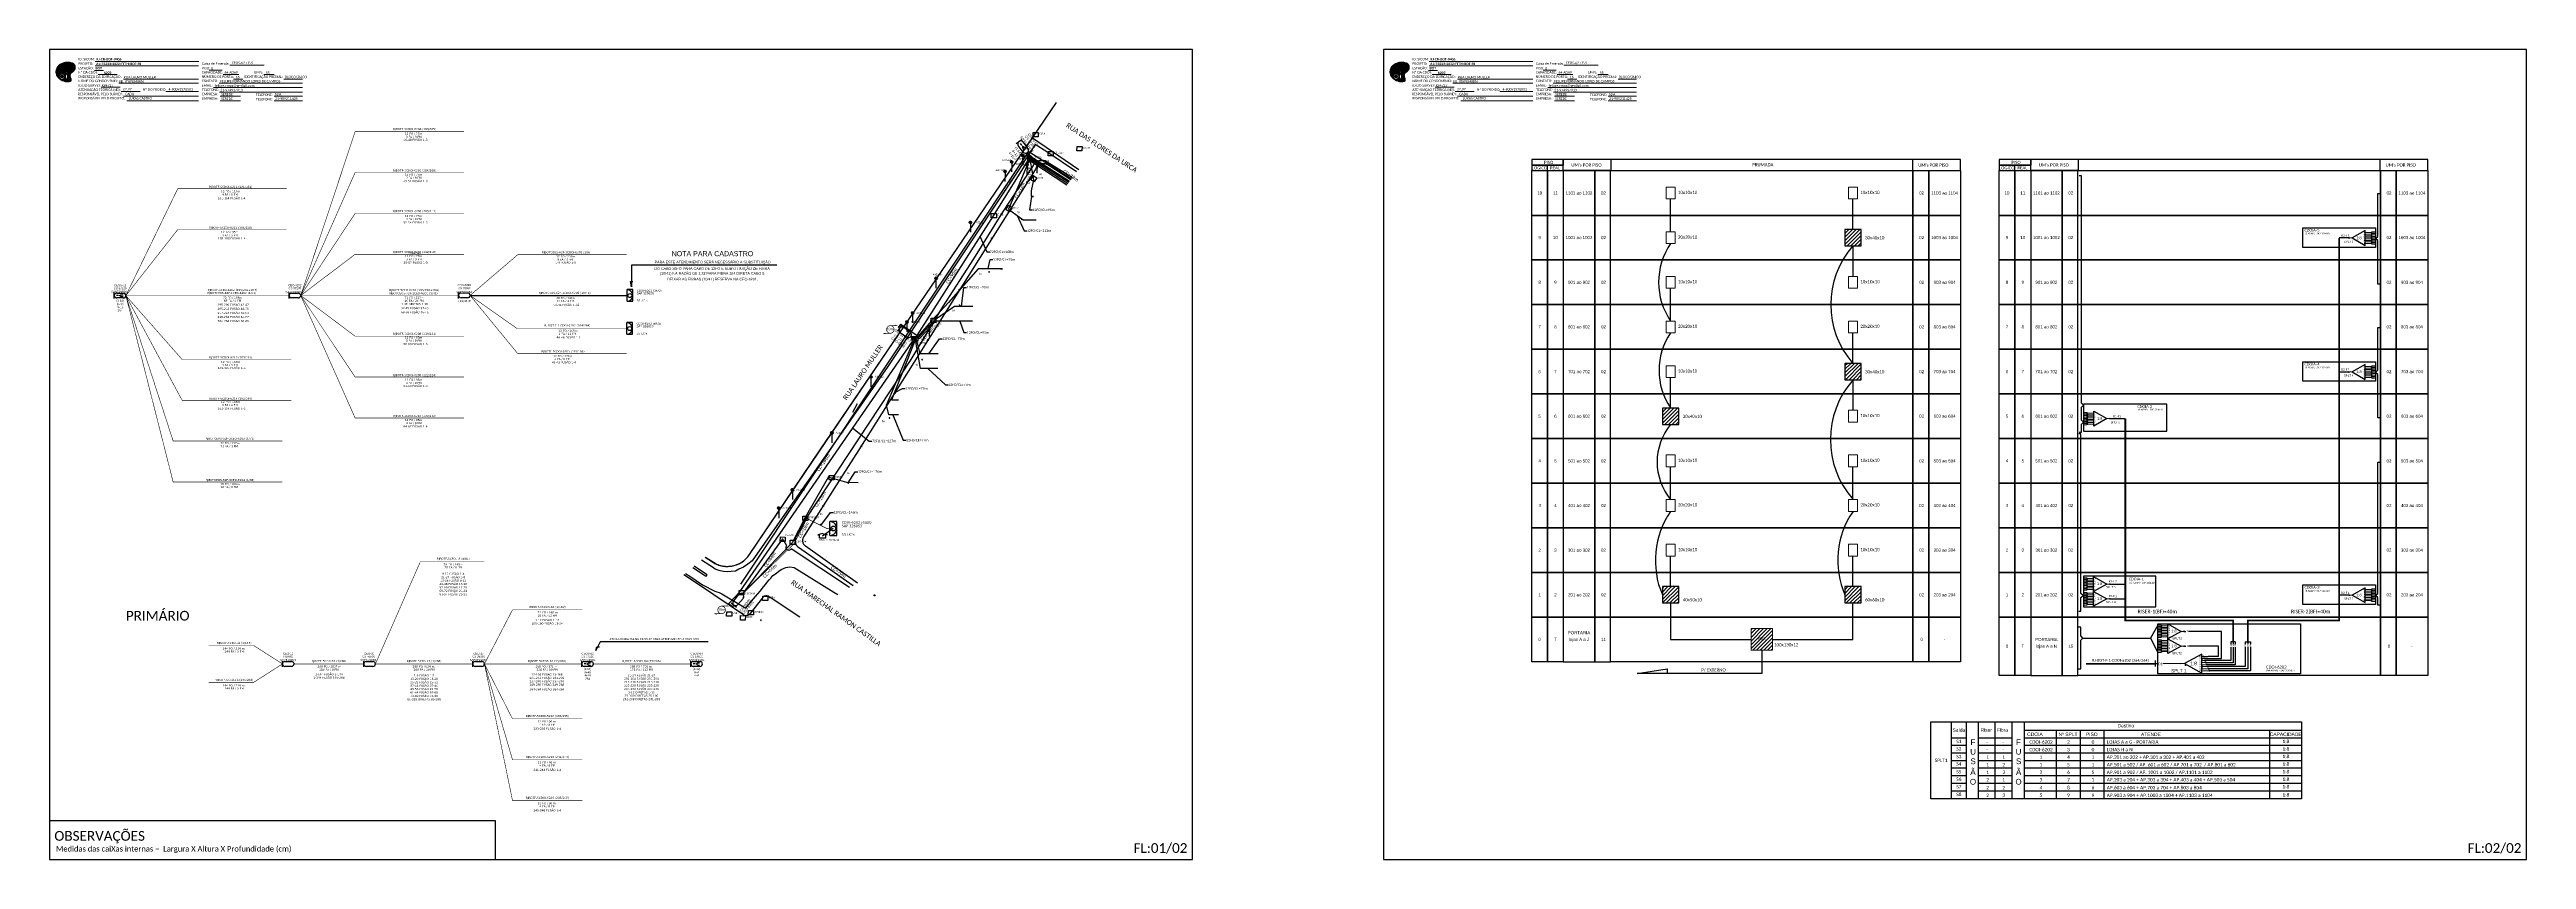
# Paper-space layout 'CDOI-6202' of a CAD drawing. Extents: x 0 to 1817, y 0 to 594.
# The model-space entities are those that its viewports show. They can reach past a viewport. Long polylines and large blocks are cut down to what shows.
import ezdxf
from ezdxf.enums import TextEntityAlignment as Align

# ---------------------------------------------------------------- set-up
doc = ezdxf.new("R2010")
doc.units = 0
for name, color, linetype in [('CD a instalar', 1, 'Continuous'), ('CDO_INTERIOR', 1, 'Continuous'), ('CEO', 5, 'Continuous'), ('CEOS', 1, 'Continuous'), ('label_cabos', 7, 'Continuous'), ('LAYOUT', 7, 'Continuous'), ('LEGENDAS_INFRAESTRUTURAS', 7, 'Continuous'), ('MUB_DIVISA', 7, 'Continuous'), ('MUB_EDIFICACOES', 7, 'Continuous'), ('MUB_MEIOFIO', 7, 'Continuous'), ('MUB_NUMERACAO', 7, 'Continuous'), ('MUB_QUADRAS', 7, 'Continuous'), ('MUB_SEGMENTO', 7, 'Continuous'), ('NOS_DE_INFRAESTRUTURA', 7, 'Continuous'), ('surveys', 7, 'Continuous'), ('SURVEYS_LEGENDAS', 7, 'Continuous')]:
    doc.layers.add(name, color=color, linetype=linetype)
doc.layers.add('Texto_Cabos', color=1, linetype='Continuous', lineweight=20)
doc.styles.add('ARIAL', font='arial.ttf')
doc.styles.add('Legend', font='calibri.ttf')
doc.styles.add('siredit', font='verdana.ttf')
doc.styles.add('Style-font000', font='font000.shx')
doc.styles.add('WMF-Calibri0', font='calibri.ttf')
doc.styles.add('WMF-Calibri1', font='calibrib.ttf')
doc.linetypes.add('FENCELINE1', pattern='A,0.25,-0.1,[133,ltypeshp.shx,S=0.1,R=0,X=-0.1,Y=0],-0.1,1', length=1.45)
doc.dimstyles.new('CC', dxfattribs={"dimtxt": 1, "dimasz": 2, "dimexe": 0.18, "dimexo": 0.0625, "dimgap": 0.09, "dimtad": 0, "dimdec": 0, "dimrnd": 1, "dimzin": 0, "dimdsep": 46, "dimtxsty": 'siredit', "dimblk": 'NONE', "dimcen": 0, "dimse1": 1, "dimse2": 1, "dimsd1": 1, "dimsd2": 1, "dimclrt": 7, "dimadec": 0, "dimazin": 0, "dimtfac": 1, "dimtdec": 0, "dimtofl": 0, "dimtmove": 0, "dimatfit": 3, "dimfxl": 0, "dimtolj": 1, "dimtzin": 0, "dimarcsym": 0})
pattern_1 = [(45, (104.3096, 48.7563), (-1.3470384, 1.3470384), [])]

# ---------------------------------------------------------------- blocks, each defined once
blk = doc.blocks.new('OI')
h = blk.add_hatch(color=40)
edge = h.paths.add_edge_path()
edge.add_spline(control_points=[(4.4, -0.7), (3.9, -1), (3.3, -1.5), (2.8, -2.6), (2.9, -3.5), (3.1, -4.3), (3.3, -4.9), (3.4, -5.4), (3.4, -5.9), (3.2, -6.4), (2.5, -6.6), (1.7, -6.6), (0.6, -6.7), (-0.6, -6.4), (-1.6, -6.1), (-2.8, -5.6), (-3.9, -4.8), (-4.9, -3.7), (-5.3, -2.6), (-5.6, -1.9), (-5.8, -1), (-5.7, 0.5), (-5.1, 2), (-4.1, 3), (-3.3, 3.6), (-2.4, 4.2), (-1.4, 4.4), (-0.6, 4.7), (0.8, 4.9), (2.2, 5), (3.8, 4.6), (4.7, 4.2), (5.4, 3.7), (5.8, 3), (6, 2.2), (6, 1.5), (5.7, 0.6), (5.3, 0.1), (4.9, -0.4), (4.5, -0.6), (4.4, -0.7)], knot_values=[0, 0, 0, 0, 1.60434, 2.417191, 3.427595, 4.282808, 4.776746, 5.304182, 5.888771, 6.258406, 6.858137, 7.79129, 8.986195, 10.124242, 11.187857, 12.242908, 13.953784, 15.414161, 16.515391, 17.349188, 17.675853, 19.552021, 21.515531, 22.568638, 23.63245, 24.621084, 25.782718, 26.745347, 27.142653, 29.870543, 31.004649, 31.921532, 32.709589, 33.801391, 34.042471, 35.192333, 35.971461, 36.628871, 37.254359, 37.836911, 37.836911, 37.836911, 37.836911], degree=3, periodic=0)
h.paths.add_polyline_path([(1.1, -0.9, -1), (0, -0.9, -1)], flags=16)
edge = h.paths.add_edge_path(flags=16)
edge.add_ellipse((0.6, -3.6), major_axis=(-0.02, 1.71), ratio=0.361305, start_angle=0, end_angle=360)
h.paths.add_polyline_path([(-0.4, -3.6, -1), (-3.8, -3.6, -1)], flags=16)
edge = h.paths.add_edge_path(flags=0)
edge.add_ellipse((-2.1, -3.6), major_axis=(0, 0.885), ratio=0.758294, start_angle=0, end_angle=360)
at = {"color": 40}
for centre, radius in [((-2.1, -3.6), 1.72), ((0.5, -0.9), 0.587)]:
    blk.add_circle(centre, radius, dxfattribs=at)
blk.add_ellipse((-2.1, -3.6), major_axis=(0, 0.885), ratio=0.758294, start_param=-3.141592653589792, end_param=3.141592653589792, dxfattribs=at)
blk.add_ellipse((0.6, -3.6), major_axis=(-0.02, 1.71), ratio=0.361305, dxfattribs=at)
at = {"color": 40, "start_tangent": (-0.800898, -0.598801), "end_tangent": (-0.800898, -0.598801)}
blk.add_spline([(4.4, -0.7), (3.2, -1.8), (2.9, -2.5), (2.9, -3.5), (3.1, -4.4), (3.3, -4.8), (3.4, -5.4), (3.4, -6), (3.2, -6.3), (2.7, -6.5), (1.7, -6.6), (0.5, -6.6), (-0.6, -6.4), (-1.6, -6.1), (-2.6, -5.7), (-3.9, -4.7), (-4.9, -3.6), (-5.4, -2.6), (-5.6, -1.8), (-5.7, -1.5), (-5.6, 0.4), (-4.8, 2.2), (-4.1, 3), (-3.3, 3.6), (-2.4, 4.1), (-1.3, 4.5), (-0.4, 4.7), (0, 4.8), (2.7, 4.8), (3.8, 4.5), (4.7, 4.2), (5.3, 3.7), (5.9, 2.7), (5.9, 2.5), (5.9, 1.3), (5.7, 0.6), (5.3, 0.1), (4.8, -0.4), (4.4, -0.7)], degree=3, dxfattribs=at)
blk = doc.blocks.new('CARIMBO')
at = {"color": 7, "lineweight": 0}
for points in [[(35.7, -16.8), (111.6, -16.8)], [(134.5, -16.3), (159.6, -16.3)], [(35.1, -20.1), (41.7, -20.1)], [(37.8, -23.1), (51.8, -23.1)], [(40.1, -32.5), (54.1, -32.5)], [(53, -29.5), (111.6, -29.5)], [(54.7, -35.5), (68.6, -35.5)], [(56.4, -26.4), (111.6, -26.4)], [(119.4, -20), (128.9, -20)], [(122.6, -32.7), (187.8, -32.7)], [(126.6, -29.5), (187.8, -29.5)], [(126.8, -36), (187.8, -36)], [(129.5, -23.1), (141.1, -23.1)], [(137.1, -26.4), (144, -26.4)], [(159.4, -23.1), (167.1, -23.1)], [(174.2, -26.4), (187.8, -26.4)], [(56.4, -39.1), (111.6, -39.1)], [(58.9, -42.3), (111.6, -42.3)], [(127.5, -39.1), (142.3, -39.1)], [(127.5, -42.3), (142.3, -42.3)], [(167.1, -39.1), (187.8, -39.1)], [(167.1, -42.3), (187.8, -42.3)]]:
    blk.add_lwpolyline(points, dxfattribs=at)
at = {"color": 7, "xscale": 1.213923925163967, "yscale": 1.213923925163967, "zscale": 1.213923925163967, "rotation": 0.1532896023949059}
blk.add_blockref('OI', (13.9, -20.2), dxfattribs=at)
at = {"color": 7, "lineweight": 0, "style": 'WMF-Calibri0'}
for s, height, p in [('PROJETO:', 1.79, (23.3, -16)), ('ESTAÇÃO:', 1.79, (23.3, -19.3)), ('Caixa de Emenda:', 1.793, (114, -16)), ('PISO:', 1.79, (114.1, -19.3)), ('RESPONSÁVEL PELO SURVEY:', 1.793, (23, -38.3)), ('ATENUAÇÃO TEÓRICA (dB):', 1.793, (23.3, -35.1)), ('Nº DA CDOI:', 1.793, (23.3, -22.4)), ('ENDEREÇO DA EDIFICAÇÃO :', 1.793, (23.3, -25.6)), ('NOME DO CONDOMÍNIO:', 1.793, (23.3, -28.7)), ('ID DO SURVEY:', 1.793, (23.3, -32)), ('CAPACIDADE:', 1.793, (113.9, -22.4)), ('CONTATO:', 1.79, (113.9, -28.7)), ('NÚMERO DE PORTA:', 1.793, (113.9, -25.6)), ('EMAIL:', 1.79, (113.9, -32)), ('TELEFONE:', 1.79, (114.1, -35.1)), ('IDENTIFICAÇÃO PREDIAL:', 1.793, (145, -25.6)), ("UM's:", 1.79, (152.2, -22.4)), ('RESPONSÁVEL PELO PROJETO:', 1.793, (23.3, -41.4)), ('EMPRESA:', 1.79, (114.1, -38.3)), ('EMPRESA:', 1.79, (114.1, -41.6)), ('TELEFONE:', 1.79, (153.7, -38.8)), ('TELEFONE:', 1.79, (153.7, -42.1))]:
    blk.add_text(s, height=height, dxfattribs=at).set_placement(p)
at = {"color": 7, "lineweight": 0, "flags": 8}
for tag, p, style in [('EST', (35.9, -19.4), 'WMF-Calibri1'), ('PROJ', (36.5, -16.1), 'WMF-Calibri1'), ('PISO_PTR', (120.8, -19.4), 'WMF-Calibri0'), ('CEOS-XX', (135.9, -15.5), 'WMF-Calibri0'), ('_ID_', (40.4, -31.9), 'WMF-Calibri0'), ('NOME_DO_COND.', (53.2, -29), 'WMF-Calibri0'), ('O_POTEN', (56.1, -34.7), 'WMF-Calibri0'), ('LOGRADOURO', (56.6, -25.9), 'WMF-Calibri0'), ('EMAIL', (123.3, -32.1), 'WMF-Calibri0'), ('NOME_DO_CONTATO', (127.3, -28.9), 'WMF-Calibri0'), ('TELEFONE', (127.5, -35.4), 'WMF-Calibri0'), ('CAPAC.', (130.7, -22.5), 'WMF-Calibri0'), ('N°', (138.8, -25.8), 'WMF-Calibri0'), ("UC'S", (160.8, -22.5), 'WMF-Calibri0'), ('N°PREDIO', (174.9, -25.8), 'WMF-Calibri0'), ('RES_SURVEY', (57.8, -38.2), 'WMF-Calibri0'), ('RES_PROJ', (60.3, -41.5), 'WMF-Calibri0'), ('EMP_RESP_SURVEY', (128.2, -38.5), 'WMF-Calibri0'), ('EMP_RESP_PROJ', (128.2, -41.7), 'WMF-Calibri0'), ('CONT_RESP_SURVEY', (167.8, -38.5), 'WMF-Calibri0'), ('CONT_RESP_PROJ', (167.8, -41.7), 'WMF-Calibri0')]:
    blk.add_attdef(tag, p, '', height=1.79, dxfattribs=dict(at, style=style))
at = {"color": 7, "lineweight": 0, "style": 'WMF-Calibri1', "flags": 8}
blk.add_attdef("N° CDO'S", text='', height=1.79, dxfattribs=at).set_placement((44.8, -22.7), align=Align.CENTER)
blk = doc.blocks.new('SPLT_1-8_SC-APC')
at = {"color": 1, "lineweight": 0}
blk.add_lwpolyline([(-17, -7.5), (-19.3, -7.5)], dxfattribs=at)
at = {"color": 1}
blk.add_lwpolyline([(-7.4, -2.1), (-17, -7.5), (-7.4, -13), (-7.4, -2.1)], dxfattribs=at)
at = {"color": 3, "lineweight": 0}
for points in [[(-3, -3.5), (-7.4, -3.5)], [(-7.4, -4.7), (-3, -4.7)], [(-7.4, -5.8), (-3, -5.8)], [(-7.4, -7), (-3, -7)], [(-7.4, -8.1), (-3, -8.1)], [(-7.4, -9.3), (-3, -9.3)], [(-7.4, -10.4), (-3, -10.4)], [(-7.4, -11.6), (-3, -11.6)], [(-2.4, -3), (-2.4, -4)], [(-2.4, -3), (0, -3)], [(-2.4, -4), (0, -4)], [(-2.4, -4.2), (-2.4, -5.2)], [(-2.4, -4.2), (0, -4.2)], [(-2.4, -5.2), (0, -5.2)], [(-2.4, -5.3), (-2.4, -6.3)], [(-2.4, -5.3), (0, -5.3)], [(-2.4, -6.3), (0, -6.3)], [(-2.4, -6.5), (-2.4, -7.5)], [(-2.4, -6.5), (0, -6.5)], [(-2.4, -7.5), (0, -7.5)], [(-2.4, -7.6), (-2.4, -8.6)], [(-2.4, -7.6), (0, -7.6)], [(-2.4, -8.6), (0, -8.6)], [(-2.4, -8.8), (-2.4, -9.8)], [(-2.4, -8.8), (0, -8.8)], [(-2.4, -9.8), (0, -9.8)], [(-2.4, -9.9), (-2.4, -10.9)], [(-2.4, -9.9), (0, -9.9)], [(-2.4, -10.9), (0, -10.9)], [(-2.4, -11.1), (-2.4, -12.1)], [(-2.4, -11.1), (0, -11.1)], [(-2.4, -12.1), (0, -12.1)]]:
    blk.add_lwpolyline(points, dxfattribs=at)
for points in [[(-3, -3.2), (-2.4, -3.2), (-2.4, -3.8), (-3, -3.8)], [(-3, -4.4), (-2.4, -4.4), (-2.4, -5), (-3, -5)], [(-3, -5.5), (-2.4, -5.5), (-2.4, -6.1), (-3, -6.1)], [(-3, -6.7), (-2.4, -6.7), (-2.4, -7.3), (-3, -7.3)], [(-3, -7.8), (-2.4, -7.8), (-2.4, -8.4), (-3, -8.4)], [(-3, -9), (-2.4, -9), (-2.4, -9.6), (-3, -9.6)], [(-3, -10.1), (-2.4, -10.1), (-2.4, -10.7), (-3, -10.7)], [(-3, -11.3), (-2.4, -11.3), (-2.4, -11.9), (-3, -11.9)]]:
    blk.add_lwpolyline(points, close=True, dxfattribs=at)
at = {"color": 1, "style": 'ARIAL'}
for s, height, p in [('1:8', 2, (-13.9, -8.4)), ('S1', 0.75, (-8.7, -3.8)), ('S2', 0.75, (-8.7, -5)), ('S3', 0.75, (-8.7, -6.2)), ('S4', 0.75, (-8.7, -7.4)), ('S5', 0.75, (-8.7, -8.6)), ('S6', 0.75, (-8.7, -9.7)), ('S7', 0.75, (-8.7, -10.8)), ('S8', 0.75, (-8.7, -11.9))]:
    blk.add_text(s, height=height, dxfattribs=at).set_placement(p)
blk = doc.blocks.new('DV')
at = {"linetype": 'Continuous'}
blk.add_circle((0, 0), 0.00000275, dxfattribs=at)
blk = doc.blocks.new('FNDM')
at = {"color": 0}
for p, q in [((0, 0.000002), (-0.000002, 0)), ((0.000001, 0.000001), (-0.000001, 0.000001)), ((-0.000001, 0.000001), (-0.000001, -0.000001)), ((0.000002, 0), (0, 0.000002)), ((0.000001, -0.000001), (0.000001, 0.000001)), ((-0.000002, 0), (0, -0.000002)), ((-0.000001, -0.000001), (0.000001, -0.000001)), ((0, -0.000002), (0.000002, 0))]:
    blk.add_line(p, q, dxfattribs=at)
blk = doc.blocks.new('*X98')
at = {"color": 0}
for p, q in [((-0.679997, 0.416018), (-0.018018, 1.077997)), ((-0.679809, 0.433884), (-0.035884, 1.077809)), ((-0.679715, 0.398622), (-0.000622, 1.077715)), ((-0.67911, 0.452261), (-0.054261, 1.07711)), ((-0.678999, 0.381661), (0.016339, 1.076999)), ((-0.677877, 0.365105), (0.032895, 1.075877)), ((-0.677853, 0.471196), (-0.073196, 1.075853)), ((-0.676376, 0.348929), (0.049071, 1.074376)), ((-0.675978, 0.490748), (-0.092748, 1.073978)), ((-0.674518, 0.333109), (0.064891, 1.072518)), ((-0.673417, 0.510987), (-0.112987, 1.071417)), ((-0.672323, 0.317627), (0.080373, 1.070323)), ((-0.67008, 0.532002), (-0.134002, 1.06808)), ((-0.669809, 0.302463), (0.095537, 1.067809)), ((-0.666991, 0.287604), (0.110396, 1.064991)), ((-0.665856, 0.553903), (-0.155903, 1.063856)), ((-0.663883, 0.273034), (0.124966, 1.061883)), ((-0.660603, 0.576834), (-0.178834, 1.058603)), ((-0.660497, 0.258742), (0.139258, 1.058497)), ((-0.656846, 0.244715), (0.153285, 1.054846)), ((-0.654125, 0.600989), (-0.202989, 1.052125)), ((-0.652938, 0.230945), (0.167055, 1.050938)), ((-0.648783, 0.217422), (0.180578, 1.046783)), ((-0.646156, 0.626637), (-0.228637, 1.044156)), ((-0.64439, 0.204138), (0.193862, 1.04239)), ((-0.639766, 0.191085), (0.206915, 1.037766)), ((-0.636298, 0.654172), (-0.256172, 1.034298)), ((-0.634917, 0.178256), (0.219744, 1.032917)), ((-0.62985, 0.165645), (0.232355, 1.02785)), ((-0.624571, 0.153247), (0.244753, 1.022571)), ((-0.623925, 0.684222), (-0.286222, 1.021925)), ((-0.619084, 0.141056), (0.256944, 1.017084)), ((-0.613395, 0.129067), (0.268933, 1.011395)), ((-0.607932, 0.717893), (-0.319893, 1.005932)), ((-0.607508, 0.117277), (0.280723, 1.005508)), ((-0.601426, 0.10568), (0.29232, 0.999426)), ((-0.595154, 0.094275), (0.303725, 0.993154)), ((-0.588694, 0.083057), (0.314943, 0.986694)), ((-0.58596, 0.757543), (-0.359543, 0.98396)), ((-0.58205, 0.072024), (0.325976, 0.98005)), ((-0.575224, 0.061172), (0.336828, 0.973224)), ((-0.568219, 0.0505), (0.3475, 0.966219)), ((-0.561036, 0.040005), (0.357995, 0.959036)), ((-0.553678, 0.029685), (0.368315, 0.951678)), ((-0.550397, 0.810783), (-0.412783, 0.948397)), ((-0.546146, 0.01954), (0.37846, 0.944146)), ((-0.538442, 0.009566), (0.388434, 0.936442)), ((-0.530567, -0.000236), (0.398236, 0.928567)), ((-0.522522, -0.009869), (0.407869, 0.920522)), ((-0.514308, -0.019333), (0.417333, 0.912308)), ((-0.505925, -0.028628), (0.426628, 0.903925)), ((-0.497375, -0.037756), (0.435756, 0.895375)), ((-0.488657, -0.046715), (0.444715, 0.886657)), ((-0.479772, -0.055508), (0.453508, 0.877772)), ((-0.470719, -0.064133), (0.462133, 0.868719)), ((-0.461499, -0.07259), (0.47059, 0.859499)), ((-0.45211, -0.080879), (0.478879, 0.85011)), ((-0.442553, -0.089), (0.487, 0.840553)), ((-0.432826, -0.096951), (0.494951, 0.830826)), ((-0.422929, -0.104731), (0.502731, 0.820929)), ((-0.41286, -0.11234), (0.51034, 0.81086)), ((-0.402619, -0.119776), (0.517776, 0.800619)), ((-0.392202, -0.127037), (0.525037, 0.790202)), ((-0.381609, -0.134122), (0.532122, 0.779609)), ((-0.370838, -0.141028), (0.539028, 0.768838)), ((-0.359886, -0.147754), (0.545754, 0.757886)), ((-0.348751, -0.154296), (0.552296, 0.746751)), ((-0.337429, -0.160652), (0.558652, 0.735429)), ((-0.325919, -0.16682), (0.56482, 0.723919)), ((-0.314215, -0.172794), (0.570794, 0.712215)), ((-0.302316, -0.178572), (0.576572, 0.700316)), ((-0.290215, -0.184149), (0.582149, 0.688215)), ((-0.27791, -0.189522), (0.587522, 0.67591)), ((-0.265395, -0.194684), (0.592684, 0.663395)), ((-0.252664, -0.199631), (0.597631, 0.650664)), ((-0.239711, -0.204356), (0.602356, 0.637711)), ((-0.226531, -0.208853), (0.606853, 0.624531)), ((-0.213115, -0.213115), (0.611115, 0.611115)), ((-0.199456, -0.217134), (0.615134, 0.597456)), ((-0.185546, -0.220901), (0.618901, 0.583546)), ((-0.171373, -0.224406), (0.622406, 0.569373)), ((-0.156929, -0.22764), (0.62564, 0.554929)), ((-0.1422, -0.230589), (0.628589, 0.5402)), ((-0.127174, -0.23324), (0.63124, 0.525174)), ((-0.111836, -0.23558), (0.63358, 0.509836)), ((-0.096169, -0.23759), (0.63559, 0.494169)), ((-0.080154, -0.239253), (0.637253, 0.478154)), ((-0.06377, -0.240547), (0.638547, 0.46177)), ((-0.046993, -0.241448), (0.639448, 0.444993)), ((-0.029795, -0.241927), (0.639927, 0.427795)), ((-0.012144, -0.241953), (0.639953, 0.410144)), ((0.006, -0.241488), (0.639488, 0.392)), ((0.024679, -0.240486), (0.638486, 0.373321)), ((0.043948, -0.238895), (0.636895, 0.354052)), ((0.063871, -0.236649), (0.634649, 0.334129)), ((0.084528, -0.23367), (0.63167, 0.313472)), ((0.106018, -0.229858), (0.627858, 0.291982)), ((0.12847, -0.225084), (0.623084, 0.26953)), ((0.152051, -0.21918), (0.61718, 0.245949)), ((0.176993, -0.211916), (0.609916, 0.221007)), ((0.203627, -0.20296), (0.60096, 0.194373)), ((0.232456, -0.191808), (0.589808, 0.165544)), ((0.264325, -0.177617), (0.575617, 0.133675)), ((0.300865, -0.158754), (0.556754, 0.097135)), ((0.346227, -0.13107), (0.52907, 0.051773)), ((0.43272, -0.062254), (0.460254, -0.03472))]:
    blk.add_line(p, q, dxfattribs=at)
blk = doc.blocks.new('LVLV')
for p, q in [((0, 0.000025), (-0.000025, 0.000018)), ((-0.000025, 0.000018), (-0.000017, 0.000018)), ((-0.000017, 0), (-0.000017, 0.000018)), ((0.000017, 0), (-0.000017, 0)), ((0, 0.000025), (0.000025, 0.000018)), ((0.000017, 0.000026), (0.00002, 0.000026)), ((0.000017, 0.000021), (0.000017, 0.000026)), ((0.000025, 0.000018), (0.000017, 0.000018)), ((0.000017, 0.000018), (0.000017, 0)), ((0.00002, 0.000026), (0.00002, 0.00002))]:
    blk.add_line(p, q)
blk = doc.blocks.new('CDO_INTERIOR')
at = {"layer": 'CDO_INTERIOR'}
for p, q in [((4.3, 4.2), (0, 4.2)), ((4.2, -4.3), (4.3, 4.2)), ((0, -4.2), (4.2, -4.3))]:
    blk.add_line(p, q, dxfattribs=at)
blk.add_lwpolyline([(0, -4.2), (0, 4.2)], dxfattribs=at)
blk.add_circle((2.1, 0), 1.47, dxfattribs=at)
blk.add_arc((0, 0), 4.25, 269.9724, 89.9724, dxfattribs=at)
at = {"layer": 'CDO_INTERIOR', "flags": 1}
for tag, height, style, p in [('COORX', 1, 'siredit', (0, 0)), ('COORY', 1, 'siredit', (0, 0)), ('ID', 1.5, 'siredit', (0, 14)), ('FIBRAS_FUSIONADAS', 1.5, 'Style-font000', (0, 9.5)), ('FIBRAS_RESERVA', 1.5, 'Style-font000', (0, 7)), ('NºRAISER', 1, 'siredit', (7.2, -0.4)), ('NºPP', 1, 'siredit', (7.2, -2.4))]:
    blk.add_attdef(tag, text='', height=height, rotation=359.9724, dxfattribs=dict(at, style=style)).set_placement(p, align=Align.MIDDLE_LEFT)
at = {"layer": 'CDO_INTERIOR', "style": 'siredit'}
for tag, height, p in [('Nº_UCs', 1.5, (0, 12)), ('TIPO_CDO', 1.5, (7.2, 1.6)), ('CDO', 1.5, (7.2, 3.6)), ('SPLITER_32_1', 1.3, (27.5, 3.6)), ('SPLITER_32_2', 1.3, (27.5, 1.6)), ('SPLITER_32_3', 1.3, (27.5, -0.4)), ('SPLITER_32_4', 1, (7.2, -4.4)), ('SPLITER_4/8_1', 1.3, (27.5, -2.4)), ('SPLITER_4/8_2', 1.3, (27.5, -4.4)), ('SPLITER_4/8_3', 1.3, (27.5, -6.4)), ('SPLITER_4/8_4', 1.3, (27.5, -8.4))]:
    blk.add_attdef(tag, text='', height=height, rotation=359.9724, dxfattribs=at).set_placement(p, align=Align.MIDDLE_LEFT)
blk = doc.blocks.new('A$C2D1F050B')
at = {"layer": 'LAYOUT', "color": 1, "const_width": 0.4}
blk.add_lwpolyline([(0, 2.3, 1.000012), (0, -2.3, 0.999978)], format="xyb", close=True, dxfattribs=at)
for points in [[(0, 2.3), (3.8, 2.3), (3, 2.7)], [(0, -2.3), (-3.8, -2.3), (-3, -2.7)]]:
    blk.add_lwpolyline(points, dxfattribs=at)
at = {"layer": 'LAYOUT', "color": 1, "style": 'Legend'}
blk.add_text('10m', height=1.5, dxfattribs=at).set_placement((-2.2, -0.5))
blk = doc.blocks.new('_None')
blk = doc.blocks.new('SPLT_1-8_DIV_DIR')
h = blk.add_hatch(color=3)
h.dxf.hatch_style = 1
edge = h.paths.add_edge_path()
edge.add_arc((12.8, 4), 0.242, 0, 360)
h = blk.add_hatch(color=3)
h.dxf.hatch_style = 1
edge = h.paths.add_edge_path()
edge.add_arc((13.3, 2.9), 0.242, 0, 360)
h = blk.add_hatch(color=3)
h.dxf.hatch_style = 1
edge = h.paths.add_edge_path()
edge.add_arc((13.8, 1.7), 0.242, 0, 360)
h = blk.add_hatch(color=3)
h.dxf.hatch_style = 1
edge = h.paths.add_edge_path()
edge.add_arc((14.3, 0.6), 0.242, 0, 360)
h = blk.add_hatch(color=3)
h.dxf.hatch_style = 1
edge = h.paths.add_edge_path()
edge.add_arc((14.8, -0.6), 0.242, 0, 360)
h = blk.add_hatch(color=3)
h.dxf.hatch_style = 1
edge = h.paths.add_edge_path()
edge.add_arc((15.3, -1.7), 0.242, 0, 360)
h = blk.add_hatch(color=3)
h.dxf.hatch_style = 1
edge = h.paths.add_edge_path()
edge.add_arc((15.8, -2.9), 0.242, 0, 360)
h = blk.add_hatch(color=3)
h.dxf.hatch_style = 1
edge = h.paths.add_edge_path()
edge.add_arc((16.3, -4), 0.242, 0, 360)
at = {"color": 1, "lineweight": 0}
blk.add_lwpolyline([(2.2, 0), (0, 0)], dxfattribs=at)
at = {"color": 1}
blk.add_lwpolyline([(11.9, 5.4), (2.2, 0), (11.9, -5.4), (11.9, 5.4)], dxfattribs=at)
at = {"color": 7, "lineweight": 0}
for points in [[(12.8, 4), (11.9, 4)], [(11.9, 2.9), (13.3, 2.9)], [(11.9, 1.7), (13.8, 1.7)], [(11.9, 0.6), (14.3, 0.6)], [(11.9, -0.6), (14.8, -0.6)], [(11.9, -1.7), (15.3, -1.7)], [(11.9, -2.9), (15.8, -2.9)], [(11.9, -4), (16.3, -4)]]:
    blk.add_lwpolyline(points, dxfattribs=at)
at = {"color": 3}
for centre in [(12.8, 4), (13.3, 2.9), (13.8, 1.7), (14.3, 0.6), (14.8, -0.6), (15.3, -1.7), (15.8, -2.9), (16.3, -4)]:
    blk.add_circle(centre, 0.242, dxfattribs=at)
at = {"color": 1, "style": 'ARIAL'}
for s, height, p in [('1:8', 2, (5.3, -0.9)), ('S1', 0.75, (10.5, 3.8)), ('S2', 0.75, (10.5, 2.6)), ('S3', 0.75, (10.5, 1.4)), ('S4', 0.75, (10.5, 0.2)), ('S5', 0.75, (10.5, -1)), ('S6', 0.75, (10.5, -2.1)), ('S7', 0.75, (10.5, -3.2)), ('S8', 0.75, (10.5, -4.4))]:
    blk.add_text(s, height=height, dxfattribs=at).set_placement(p)
blk = doc.blocks.new('Attributo_cabos')
at = {"layer": 'Texto_Cabos', "style": 'siredit'}
blk.add_text('FO /', height=1.5, dxfattribs=at).set_placement((0.4, -2), align=Align.MIDDLE_RIGHT)
for tag, p in [('N_CABOS_001', (-15.7, 3.4)), ('FUSÃO_001', (0.6, -7.4))]:
    blk.add_attdef(tag, p, '', height=1.5, dxfattribs=at)
for tag, p in [('N_CABOS_R_PRIMARIA', (0, 12)), ('FA/FM', (0.5, -5))]:
    blk.add_attdef(tag, text='', height=1.5, dxfattribs=at).set_placement(p, align=Align.MIDDLE_CENTER)
at = {"layer": 'Texto_Cabos', "style": 'siredit', "flags": 1}
for tag, height, p in [('S/CORTE_R_PRIMARIA', 1.5, (0, 14)), ('FUSÃO_R_PRIMARIA', 1.5, (0, 10)), ('COORX', 1, (0, 0)), ('COORY', 1, (0, 0)), ('ID', 1.5, (0, 16)), ('T_CABOS', 1.5, (0, -4))]:
    blk.add_attdef(tag, text='', height=height, dxfattribs=at).set_placement(p, align=Align.MIDDLE_CENTER)
at = {"layer": 'Texto_Cabos', "style": 'siredit'}
blk.add_attdef('S/CORTE', text='', height=1.5, dxfattribs=at).set_placement((0, 8), align=Align.CENTER)
blk.add_attdef('FIBRAS', text='', height=1.5, dxfattribs=at).set_placement((-4.5, -2), align=Align.MIDDLE_RIGHT)
blk.add_attdef('METROS', text='', height=1.5, dxfattribs=at).set_placement((1, -2), align=Align.MIDDLE_LEFT)

msp = doc.modelspace()

# ---------------------------------------------------------------- hatches: boundary and pattern name
h = msp.add_hatch()
h.set_pattern_fill('ANSI31', color=1, scale=0.6)
h.set_pattern_definition(pattern_1)
h.paths.add_polyline_path([(1225.1, 1155.1), (1237.1, 1155.1), (1237.1, 1167.1), (1225.1, 1167.1)])
h = msp.add_hatch(color=3)
h.dxf.hatch_style = 1
edge = h.paths.add_edge_path()
edge.add_arc((1595.1, 1160.8), 0.256, 0, 360)
h = msp.add_hatch()
h.set_pattern_fill('ANSI31', color=1, scale=0.6)
h.set_pattern_definition(pattern_1)
h.paths.add_polyline_path([(1225.1, 1056.8), (1237.1, 1056.8), (1237.1, 1068.8), (1225.1, 1068.8)])
h = msp.add_hatch(color=3)
h.dxf.hatch_style = 1
edge = h.paths.add_edge_path()
edge.add_arc((1595.1, 1062.5), 0.256, 0, 360)
h = msp.add_hatch()
h.set_pattern_fill('ANSI31', color=1, scale=0.6)
h.set_pattern_definition(pattern_1)
h.paths.add_polyline_path([(1091.3, 1024.1), (1103.3, 1024.1), (1103.3, 1036.1), (1091.3, 1036.1)])
h = msp.add_hatch(color=3)
h.dxf.hatch_style = 1
edge = h.paths.add_edge_path()
edge.add_arc((1419.6, 1028.3), 0.256, 0, 360)
h = msp.add_hatch()
h.set_pattern_fill('ANSI31', color=1, scale=0.6)
h.set_pattern_definition(pattern_1)
h.paths.add_polyline_path([(1091.3, 893.1), (1103.3, 893.1), (1103.3, 905.1), (1091.3, 905.1)])
h = msp.add_hatch()
h.set_pattern_fill('ANSI31', color=1, scale=0.6)
h.set_pattern_definition(pattern_1)
h.paths.add_polyline_path([(1225.1, 893.1), (1237.1, 893.1), (1237.1, 905.1), (1225.1, 905.1)])
h = msp.add_hatch(color=3)
h.dxf.hatch_style = 1
edge = h.paths.add_edge_path()
edge.add_arc((1419.5, 907), 0.256, 0, 360)
h = msp.add_hatch(color=3)
h.dxf.hatch_style = 1
edge = h.paths.add_edge_path()
edge.add_arc((1419.5, 896.1), 0.256, 0, 360)
h = msp.add_hatch(color=3)
h.dxf.hatch_style = 1
edge = h.paths.add_edge_path()
edge.add_arc((1595.1, 898.8), 0.256, 0, 360)
h = msp.add_hatch()
h.set_pattern_fill('ANSI31', color=1, scale=0.6)
h.set_pattern_definition([(45, (686.1186, 3506.6823), (-1.3470384, 1.3470384), [])])
h.paths.add_polyline_path([(1172.1, 874.3), (1156.3, 874.3), (1156.3, 858.5), (1172.1, 858.5)])
h.paths.add_polyline_path([(1161, 865.1), (1167.8, 865.1), (1167.8, 868.6), (1161, 868.6)], flags=24)
h = msp.add_hatch(color=3)
h.dxf.hatch_style = 1
edge = h.paths.add_edge_path()
edge.add_arc((1474, 872.3), 0.256, 0, 360)
h = msp.add_hatch(color=3)
h.dxf.hatch_style = 1
edge = h.paths.add_edge_path()
edge.add_arc((1474, 861.4), 0.256, 0, 360)
h = msp.add_hatch(color=3)
h.dxf.hatch_style = 1
edge = h.paths.add_edge_path()
edge.add_arc((1471.1, 848.6), 0.41, 0, 360)

# ---------------------------------------------------------------- linework, layer by layer
at = {"color": 3}
msp.add_line((1488.1, 853.9), (1491.8, 853.9), dxfattribs=at)
for p, q in [((1288.3, 805.9), (1560.3, 805.9)), ((1288.3, 749.5), (1288.3, 805.9)), ((1303.2, 805.9), (1303.2, 749.5)), ((1314.2, 805.9), (1314.2, 749.5)), ((1323.3, 749.5), (1323.3, 805.9)), ((1335.1, 805.9), (1335.1, 749.5)), ((1347.7, 805.9), (1347.7, 749.5)), ((1356.7, 805.9), (1356.7, 749.5)), ((1356.7, 799.8), (1560.3, 799.8)), ((1380.2, 799.8), (1380.2, 749.5)), ((1397.7, 799.8), (1397.7, 749.5)), ((1415.2, 799.8), (1415.2, 749.5)), ((1536.8, 799.8), (1536.8, 749.5)), ((1560.3, 805.9), (1560.3, 749.5)), ((1303.2, 794.2), (1314.2, 794.2)), ((1303.2, 788.7), (1314.2, 788.7)), ((1303.2, 783.2), (1314.2, 783.2)), ((1323.3, 794.2), (1347.7, 794.2)), ((1323.3, 788.7), (1347.7, 788.7)), ((1323.3, 783.2), (1347.7, 783.2)), ((1356.7, 794.2), (1560.3, 794.2)), ((1356.7, 788.7), (1560.3, 788.7)), ((1356.7, 783.2), (1560.3, 783.2)), ((1303.2, 777.6), (1314.2, 777.6)), ((1303.2, 772.1), (1314.2, 772.1)), ((1303.2, 766.5), (1314.2, 766.5)), ((1323.3, 777.6), (1347.7, 777.6)), ((1323.3, 772.1), (1347.7, 772.1)), ((1323.3, 766.5), (1347.7, 766.5)), ((1356.7, 777.6), (1560.3, 777.6)), ((1356.7, 772.1), (1560.3, 772.1)), ((1356.7, 766.5), (1560.3, 766.5)), ((1560.3, 749.5), (1288.3, 749.5)), ((1303.2, 761), (1314.2, 761)), ((1303.2, 755.4), (1314.2, 755.4)), ((1323.3, 761), (1347.7, 761)), ((1323.3, 755.4), (1347.7, 755.4)), ((1356.7, 761), (1560.3, 761)), ((1356.7, 755.4), (1560.3, 755.4))]:
    msp.add_line(p, q)
for points in [[(-89.3, 705), (749.2, 705), (749.2, 1299), (-89.3, 1299), (-89.3, 705)], [(886.7, 705), (1725.2, 705), (1725.2, 1299), (886.7, 1299), (886.7, 705)], [(417.9, 906.8), (629.3, 1224.2), (660.5, 1204.1)], [(1018.5, 1210.2), (1309.9, 1210.2), (1309.9, 1218.4), (1018.5, 1218.4), (1018.5, 1218.4), (1018.5, 1214.3)], [(1053.6, 1210.2), (1053.6, 1218.4)], [(1275.1, 1210.2), (1275.1, 1218.4)], [(1361.5, 1210.2), (1652.8, 1210.2), (1652.8, 1218.4), (1361.5, 1218.4), (1361.5, 1218.4), (1361.5, 1214.3)], [(1396.5, 1210.2), (1396.5, 1218.4)], [(1618, 1210.2), (1618, 1218.4)], [(1007, 1210.2), (1007, 1214.3)], [(1349.9, 1210.2), (1349.9, 1214.3)], [(1487, 851.8), (1487, 850.9)]]:
    msp.add_lwpolyline(points)
at = {"color": 7, "lineweight": 0}
for points in [[(-55.8, 1290.3), (20.2, 1290.3)], [(920.2, 1290.3), (996.2, 1290.3)], [(-4, 1268.3), (20.1, 1268.3)], [(972, 1268.3), (996.1, 1268.3)]]:
    msp.add_lwpolyline(points, dxfattribs=at)
for points in [[(995.4, 1214.3), (1018.5, 1214.3), (1018.5, 1218.4), (995.4, 1218.4)], [(1338.3, 1214.3), (1361.5, 1214.3), (1361.5, 1218.4), (1338.3, 1218.4)], [(995.4, 1210.2), (1018.5, 1210.2), (1018.5, 1214.3), (995.4, 1214.3)], [(995.4, 1210.2), (1007, 1210.2), (1007, 1177.4), (995.4, 1177.4)], [(1007, 1210.2), (1018.5, 1210.2), (1018.5, 1177.4), (1007, 1177.4)], [(1007, 1210.2), (1018.5, 1210.2), (1018.5, 1177.4), (1007, 1177.4)], [(1041.7, 1210.2), (1018.5, 1210.2), (1018.5, 1177.4), (1041.7, 1177.4)], [(1053.3, 1210.2), (1041.7, 1210.2), (1041.7, 1177.4), (1053.3, 1177.4)], [(1053.3, 1210.2), (1275.1, 1210.2), (1275.1, 1177.4), (1053.3, 1177.4)], [(1275.1, 1210.2), (1286.7, 1210.2), (1286.7, 1177.4), (1275.1, 1177.4)], [(1286.7, 1210.2), (1309.9, 1210.2), (1309.9, 1177.4), (1286.7, 1177.4)], [(1338.3, 1210.2), (1361.5, 1210.2), (1361.5, 1214.3), (1338.3, 1214.3)], [(1338.3, 1210.2), (1349.9, 1210.2), (1349.9, 1177.4), (1338.3, 1177.4)], [(1349.9, 1210.2), (1361.5, 1210.2), (1361.5, 1177.4), (1349.9, 1177.4)], [(1349.9, 1210.2), (1361.5, 1210.2), (1361.5, 1177.4), (1349.9, 1177.4)], [(1384.6, 1210.2), (1361.5, 1210.2), (1361.5, 1177.4), (1384.6, 1177.4)], [(1396.2, 1210.2), (1384.6, 1210.2), (1384.6, 1177.4), (1396.2, 1177.4)], [(1396.2, 1210.2), (1618.1, 1210.2), (1618.1, 1177.4), (1396.2, 1177.4)], [(1618.1, 1210.2), (1629.6, 1210.2), (1629.6, 1177.4), (1618.1, 1177.4)], [(1629.6, 1210.2), (1652.8, 1210.2), (1652.8, 1177.4), (1629.6, 1177.4)], [(995.4, 1177.4), (1007, 1177.4), (1007, 1144.7), (995.4, 1144.7)], [(1007, 1177.4), (1018.5, 1177.4), (1018.5, 1144.7), (1007, 1144.7)], [(1007, 1177.4), (1018.5, 1177.4), (1018.5, 1144.7), (1007, 1144.7)], [(1041.7, 1177.4), (1018.5, 1177.4), (1018.5, 1144.7), (1041.7, 1144.7)], [(1053.3, 1177.4), (1041.7, 1177.4), (1041.7, 1144.7), (1053.3, 1144.7)], [(1053.3, 1177.4), (1275.1, 1177.4), (1275.1, 1144.7), (1053.3, 1144.7)], [(1275.1, 1177.4), (1286.7, 1177.4), (1286.7, 1144.7), (1275.1, 1144.7)], [(1286.7, 1177.4), (1309.9, 1177.4), (1309.9, 1144.7), (1286.7, 1144.7)], [(1338.3, 1177.4), (1349.9, 1177.4), (1349.9, 1144.7), (1338.3, 1144.7)], [(1349.9, 1177.4), (1361.5, 1177.4), (1361.5, 1144.7), (1349.9, 1144.7)], [(1349.9, 1177.4), (1361.5, 1177.4), (1361.5, 1144.7), (1349.9, 1144.7)], [(1384.6, 1177.4), (1361.5, 1177.4), (1361.5, 1144.7), (1384.6, 1144.7)], [(1396.2, 1177.4), (1384.6, 1177.4), (1384.6, 1144.7), (1396.2, 1144.7)], [(1396.2, 1177.4), (1618.1, 1177.4), (1618.1, 1144.7), (1396.2, 1144.7)], [(1618.1, 1177.4), (1629.6, 1177.4), (1629.6, 1144.7), (1618.1, 1144.7)], [(1629.6, 1177.4), (1652.8, 1177.4), (1652.8, 1144.7), (1629.6, 1144.7)], [(995.4, 1144.7), (1007, 1144.7), (1007, 1111.9), (995.4, 1111.9)], [(1007, 1144.7), (1018.5, 1144.7), (1018.5, 1111.9), (1007, 1111.9)], [(1007, 1144.7), (1018.5, 1144.7), (1018.5, 1111.9), (1007, 1111.9)], [(1041.7, 1144.7), (1018.5, 1144.7), (1018.5, 1111.9), (1041.7, 1111.9)], [(1053.3, 1144.7), (1041.7, 1144.7), (1041.7, 1111.9), (1053.3, 1111.9)], [(1053.3, 1144.7), (1275.1, 1144.7), (1275.1, 1111.9), (1053.3, 1111.9)], [(1275.1, 1144.7), (1286.7, 1144.7), (1286.7, 1111.9), (1275.1, 1111.9)], [(1286.7, 1144.7), (1309.9, 1144.7), (1309.9, 1111.9), (1286.7, 1111.9)], [(1338.3, 1144.7), (1349.9, 1144.7), (1349.9, 1111.9), (1338.3, 1111.9)], [(1349.9, 1144.7), (1361.5, 1144.7), (1361.5, 1111.9), (1349.9, 1111.9)], [(1349.9, 1144.7), (1361.5, 1144.7), (1361.5, 1111.9), (1349.9, 1111.9)], [(1384.6, 1144.7), (1361.5, 1144.7), (1361.5, 1111.9), (1384.6, 1111.9)], [(1396.2, 1144.7), (1384.6, 1144.7), (1384.6, 1111.9), (1396.2, 1111.9)], [(1396.2, 1144.7), (1618.1, 1144.7), (1618.1, 1111.9), (1396.2, 1111.9)], [(1618.1, 1144.7), (1629.6, 1144.7), (1629.6, 1111.9), (1618.1, 1111.9)], [(1629.6, 1144.7), (1652.8, 1144.7), (1652.8, 1111.9), (1629.6, 1111.9)], [(995.4, 1111.9), (1007, 1111.9), (1007, 1079.2), (995.4, 1079.2)], [(1007, 1111.9), (1018.5, 1111.9), (1018.5, 1079.2), (1007, 1079.2)], [(1007, 1111.9), (1018.5, 1111.9), (1018.5, 1079.2), (1007, 1079.2)], [(1041.7, 1111.9), (1018.5, 1111.9), (1018.5, 1079.2), (1041.7, 1079.2)], [(1053.3, 1111.9), (1041.7, 1111.9), (1041.7, 1079.2), (1053.3, 1079.2)], [(1053.3, 1111.9), (1275.1, 1111.9), (1275.1, 1079.2), (1053.3, 1079.2)], [(1275.1, 1111.9), (1286.7, 1111.9), (1286.7, 1079.2), (1275.1, 1079.2)], [(1286.7, 1111.9), (1309.9, 1111.9), (1309.9, 1079.2), (1286.7, 1079.2)], [(1338.3, 1111.9), (1349.9, 1111.9), (1349.9, 1079.2), (1338.3, 1079.2)], [(1349.9, 1111.9), (1361.5, 1111.9), (1361.5, 1079.2), (1349.9, 1079.2)], [(1349.9, 1111.9), (1361.5, 1111.9), (1361.5, 1079.2), (1349.9, 1079.2)], [(1384.6, 1111.9), (1361.5, 1111.9), (1361.5, 1079.2), (1384.6, 1079.2)], [(1396.2, 1111.9), (1384.6, 1111.9), (1384.6, 1079.2), (1396.2, 1079.2)], [(1396.2, 1111.9), (1618.1, 1111.9), (1618.1, 1079.2), (1396.2, 1079.2)], [(1618.1, 1111.9), (1629.6, 1111.9), (1629.6, 1079.2), (1618.1, 1079.2)], [(1629.6, 1111.9), (1652.8, 1111.9), (1652.8, 1079.2), (1629.6, 1079.2)], [(995.4, 1079.2), (1007, 1079.2), (1007, 1046.5), (995.4, 1046.5)], [(1007, 1079.2), (1018.5, 1079.2), (1018.5, 1046.5), (1007, 1046.5)], [(1007, 1079.2), (1018.5, 1079.2), (1018.5, 1046.5), (1007, 1046.5)], [(1041.7, 1079.2), (1018.5, 1079.2), (1018.5, 1046.5), (1041.7, 1046.5)], [(1053.3, 1079.2), (1041.7, 1079.2), (1041.7, 1046.5), (1053.3, 1046.5)], [(1053.3, 1079.2), (1275.1, 1079.2), (1275.1, 1046.5), (1053.3, 1046.5)], [(1275.1, 1079.2), (1286.7, 1079.2), (1286.7, 1046.5), (1275.1, 1046.5)], [(1286.7, 1079.2), (1309.9, 1079.2), (1309.9, 1046.5), (1286.7, 1046.5)], [(1338.3, 1079.2), (1349.9, 1079.2), (1349.9, 1046.5), (1338.3, 1046.5)], [(1349.9, 1079.2), (1361.5, 1079.2), (1361.5, 1046.5), (1349.9, 1046.5)], [(1349.9, 1079.2), (1361.5, 1079.2), (1361.5, 1046.5), (1349.9, 1046.5)], [(1384.6, 1079.2), (1361.5, 1079.2), (1361.5, 1046.5), (1384.6, 1046.5)], [(1396.2, 1079.2), (1384.6, 1079.2), (1384.6, 1046.5), (1396.2, 1046.5)], [(1396.2, 1079.2), (1618.1, 1079.2), (1618.1, 1046.5), (1396.2, 1046.5)], [(1618.1, 1079.2), (1629.6, 1079.2), (1629.6, 1046.5), (1618.1, 1046.5)], [(1629.6, 1079.2), (1652.8, 1079.2), (1652.8, 1046.5), (1629.6, 1046.5)], [(995.4, 1046.5), (1007, 1046.5), (1007, 1013.7), (995.4, 1013.7)], [(1007, 1046.5), (1018.5, 1046.5), (1018.5, 1013.7), (1007, 1013.7)], [(1007, 1046.5), (1018.5, 1046.5), (1018.5, 1013.7), (1007, 1013.7)], [(1041.7, 1046.5), (1018.5, 1046.5), (1018.5, 1013.7), (1041.7, 1013.7)], [(1053.3, 1046.5), (1041.7, 1046.5), (1041.7, 1013.7), (1053.3, 1013.7)], [(1053.3, 1046.5), (1275.1, 1046.5), (1275.1, 1013.7), (1053.3, 1013.7)], [(1275.1, 1046.5), (1286.7, 1046.5), (1286.7, 1013.7), (1275.1, 1013.7)], [(1286.7, 1046.5), (1309.9, 1046.5), (1309.9, 1013.7), (1286.7, 1013.7)], [(1338.3, 1046.5), (1349.9, 1046.5), (1349.9, 1013.7), (1338.3, 1013.7)], [(1349.9, 1046.5), (1361.5, 1046.5), (1361.5, 1013.7), (1349.9, 1013.7)], [(1349.9, 1046.5), (1361.5, 1046.5), (1361.5, 1013.7), (1349.9, 1013.7)], [(1384.6, 1046.5), (1361.5, 1046.5), (1361.5, 1013.7), (1384.6, 1013.7)], [(1396.2, 1046.5), (1384.6, 1046.5), (1384.6, 1013.7), (1396.2, 1013.7)], [(1396.2, 1046.5), (1618.1, 1046.5), (1618.1, 1013.7), (1396.2, 1013.7)], [(1618.1, 1046.5), (1629.6, 1046.5), (1629.6, 1013.7), (1618.1, 1013.7)], [(1629.6, 1046.5), (1652.8, 1046.5), (1652.8, 1013.7), (1629.6, 1013.7)], [(995.4, 1013.7), (1007, 1013.7), (1007, 981), (995.4, 981)], [(1007, 1013.7), (1018.5, 1013.7), (1018.5, 981), (1007, 981)], [(1007, 1013.7), (1018.5, 1013.7), (1018.5, 981), (1007, 981)], [(1041.7, 1013.7), (1018.5, 1013.7), (1018.5, 981), (1041.7, 981)], [(1053.3, 1013.7), (1041.7, 1013.7), (1041.7, 981), (1053.3, 981)], [(1053.3, 1013.7), (1275.1, 1013.7), (1275.1, 981), (1053.3, 981)], [(1275.1, 1013.7), (1286.7, 1013.7), (1286.7, 981), (1275.1, 981)], [(1286.7, 1013.7), (1309.9, 1013.7), (1309.9, 981), (1286.7, 981)], [(1338.3, 1013.7), (1349.9, 1013.7), (1349.9, 981), (1338.3, 981)], [(1349.9, 1013.7), (1361.5, 1013.7), (1361.5, 981), (1349.9, 981)], [(1349.9, 1013.7), (1361.5, 1013.7), (1361.5, 981), (1349.9, 981)], [(1384.6, 1013.7), (1361.5, 1013.7), (1361.5, 981), (1384.6, 981)], [(1396.2, 1013.7), (1384.6, 1013.7), (1384.6, 981), (1396.2, 981)], [(1396.2, 1013.7), (1618.1, 1013.7), (1618.1, 981), (1396.2, 981)], [(1618.1, 1013.7), (1629.6, 1013.7), (1629.6, 981), (1618.1, 981)], [(1629.6, 1013.7), (1652.8, 1013.7), (1652.8, 981), (1629.6, 981)], [(995.4, 981), (1007, 981), (1007, 948.2), (995.4, 948.2)], [(1007, 981), (1018.5, 981), (1018.5, 948.2), (1007, 948.2)], [(1007, 981), (1018.5, 981), (1018.5, 948.2), (1007, 948.2)], [(1041.7, 981), (1018.5, 981), (1018.5, 948.2), (1041.7, 948.2)], [(1053.3, 981), (1041.7, 981), (1041.7, 948.2), (1053.3, 948.2)], [(1053.3, 981), (1275.1, 981), (1275.1, 948.2), (1053.3, 948.2)], [(1275.1, 981), (1286.7, 981), (1286.7, 948.2), (1275.1, 948.2)], [(1286.7, 981), (1309.9, 981), (1309.9, 948.2), (1286.7, 948.2)], [(1338.3, 981), (1349.9, 981), (1349.9, 948.2), (1338.3, 948.2)], [(1349.9, 981), (1361.5, 981), (1361.5, 948.2), (1349.9, 948.2)], [(1349.9, 981), (1361.5, 981), (1361.5, 948.2), (1349.9, 948.2)], [(1384.6, 981), (1361.5, 981), (1361.5, 948.2), (1384.6, 948.2)], [(1396.2, 981), (1384.6, 981), (1384.6, 948.2), (1396.2, 948.2)], [(1396.2, 981), (1618.1, 981), (1618.1, 948.2), (1396.2, 948.2)], [(1618.1, 981), (1629.6, 981), (1629.6, 948.2), (1618.1, 948.2)], [(1629.6, 981), (1652.8, 981), (1652.8, 948.2), (1629.6, 948.2)], [(995.4, 948.2), (1007, 948.2), (1007, 915.5), (995.4, 915.5)], [(1007, 948.2), (1018.5, 948.2), (1018.5, 915.5), (1007, 915.5)], [(1007, 948.2), (1018.5, 948.2), (1018.5, 915.5), (1007, 915.5)], [(1041.7, 948.2), (1018.5, 948.2), (1018.5, 915.5), (1041.7, 915.5)], [(1053.3, 948.2), (1041.7, 948.2), (1041.7, 915.5), (1053.3, 915.5)], [(1053.3, 948.2), (1275.1, 948.2), (1275.1, 915.5), (1053.3, 915.5)], [(1275.1, 948.2), (1286.7, 948.2), (1286.7, 915.5), (1275.1, 915.5)], [(1286.7, 948.2), (1309.9, 948.2), (1309.9, 915.5), (1286.7, 915.5)], [(1338.3, 948.2), (1349.9, 948.2), (1349.9, 915.5), (1338.3, 915.5)], [(1349.9, 948.2), (1361.5, 948.2), (1361.5, 915.5), (1349.9, 915.5)], [(1349.9, 948.2), (1361.5, 948.2), (1361.5, 915.5), (1349.9, 915.5)], [(1384.6, 948.2), (1361.5, 948.2), (1361.5, 915.5), (1384.6, 915.5)], [(1396.2, 948.2), (1384.6, 948.2), (1384.6, 915.5), (1396.2, 915.5)], [(1396.2, 948.2), (1618.1, 948.2), (1618.1, 915.5), (1396.2, 915.5)], [(1618.1, 948.2), (1629.6, 948.2), (1629.6, 915.5), (1618.1, 915.5)], [(1629.6, 948.2), (1652.8, 948.2), (1652.8, 915.5), (1629.6, 915.5)], [(995.4, 915.5), (1007, 915.5), (1007, 882.7), (995.4, 882.7)], [(1007, 915.5), (1018.5, 915.5), (1018.5, 882.7), (1007, 882.7)], [(1007, 915.5), (1018.5, 915.5), (1018.5, 882.7), (1007, 882.7)], [(1041.7, 915.5), (1018.5, 915.5), (1018.5, 882.7), (1041.7, 882.7)], [(1053.3, 915.5), (1041.7, 915.5), (1041.7, 882.7), (1053.3, 882.7)], [(1053.3, 915.5), (1275.1, 915.5), (1275.1, 882.7), (1053.3, 882.7)], [(1275.1, 915.5), (1286.7, 915.5), (1286.7, 882.7), (1275.1, 882.7)], [(1286.7, 915.5), (1309.9, 915.5), (1309.9, 882.7), (1286.7, 882.7)], [(1338.3, 915.5), (1349.9, 915.5), (1349.9, 882.7), (1338.3, 882.7)], [(1349.9, 915.5), (1361.5, 915.5), (1361.5, 882.7), (1349.9, 882.7)], [(1349.9, 915.5), (1361.5, 915.5), (1361.5, 882.7), (1349.9, 882.7)], [(1384.6, 915.5), (1361.5, 915.5), (1361.5, 882.7), (1384.6, 882.7)], [(1396.2, 915.5), (1384.6, 915.5), (1384.6, 882.7), (1396.2, 882.7)], [(1396.2, 915.5), (1618.1, 915.5), (1618.1, 882.7), (1396.2, 882.7)], [(1618.1, 915.5), (1629.6, 915.5), (1629.6, 882.7), (1618.1, 882.7)], [(1629.6, 915.5), (1652.8, 915.5), (1652.8, 882.7), (1629.6, 882.7)], [(995.4, 882.7), (1007, 882.7), (1007, 850), (995.4, 850)], [(1007, 882.7), (1018.5, 882.7), (1018.5, 850), (1007, 850)], [(1007, 882.7), (1018.5, 882.7), (1018.5, 850), (1007, 850)], [(1041.7, 882.7), (1018.5, 882.7), (1018.5, 850), (1041.7, 850)], [(1053.3, 882.7), (1041.7, 882.7), (1041.7, 850), (1053.3, 850)], [(1053.3, 882.7), (1275.1, 882.7), (1275.1, 850), (1053.3, 850)], [(1275.1, 882.7), (1286.7, 882.7), (1286.7, 850), (1275.1, 850)], [(1286.7, 882.7), (1309.9, 882.7), (1309.9, 850), (1286.7, 850)], [(1338.3, 882.7), (1349.9, 882.7), (1349.9, 840), (1338.3, 840)], [(1349.9, 882.7), (1361.5, 882.7), (1361.5, 840), (1349.9, 840)], [(1349.9, 882.7), (1361.5, 882.7), (1361.5, 840), (1349.9, 840)], [(1384.6, 882.7), (1361.5, 882.7), (1361.5, 840), (1384.6, 840)], [(1396.2, 882.7), (1384.6, 882.7), (1384.6, 840), (1396.2, 840)], [(1396.2, 882.7), (1618.1, 882.7), (1618.1, 840), (1396.2, 840)], [(1618.1, 882.7), (1629.6, 882.7), (1629.6, 840), (1618.1, 840)], [(1629.6, 882.7), (1652.8, 882.7), (1652.8, 840), (1629.6, 840)]]:
    msp.add_lwpolyline(points, close=True)
at = {"color": 3}
for points in [[(1397.1, 1018.5), (1398.8, 1018.5), (1398.8, 1018.5), (1398.8, 1018.5), (1398.8, 1024.2), (1400.3, 1025.7), (1398.8, 1027.2), (1398.8, 1030.9), (1398.8, 1030.9), (1398.8, 1036.6), (1400.3, 1038.1), (1398.8, 1039.6), (1398.8, 1206.3), (1397.1, 1206.3)], [(1617.7, 1127), (1616.1, 1127), (1616.1, 1159), (1614.5, 1160.5), (1616.1, 1162), (1616.1, 1193.5), (1617.7, 1193.5)], [(1617.7, 1028.9), (1616.1, 1028.9), (1616.1, 1060.7), (1614.5, 1062.2), (1616.1, 1063.8), (1616.1, 1095.2), (1617.7, 1095.2)], [(1396.8, 887.2), (1398.4, 887.2), (1398.4, 897.1), (1400, 898.6), (1398.4, 900.1), (1398.4, 1017.1), (1396.8, 1017.1)], [(1617.7, 891.4), (1616.1, 891.4), (1616.1, 897), (1614.5, 898.5), (1616.1, 900), (1616.1, 996.3), (1617.7, 996.3)], [(1396.6, 844.8), (1398.2, 844.8), (1398.2, 865.9), (1399.8, 867.4), (1398.2, 868.9), (1398.2, 875.3), (1396.6, 875.3)], [(1474, 872.3), (1475.4, 872.3)], [(1474, 861.4), (1475.4, 861.4)], [(1499.4, 853.9), (1499.4, 861.4), (1477.4, 861.4)], [(1454.8, 848.5), (1453.1, 848.5)], [(1471.5, 848.6), (1458.5, 848.5)], [(1499.4, 853.9), (1491.8, 853.9)]]:
    msp.add_lwpolyline(points, dxfattribs=at)
at = {"color": 0, "lineweight": 0}
for points in [[(1094, 1198.1), (1100.6, 1198.1), (1100.6, 1189.5), (1094, 1189.5)], [(1227.8, 1198.1), (1234.4, 1198.1), (1234.4, 1189.5), (1227.8, 1189.5)], [(1094, 1165.4), (1100.6, 1165.4), (1100.6, 1156.8), (1094, 1156.8)], [(1094, 1132.6), (1100.6, 1132.6), (1100.6, 1124), (1094, 1124)], [(1227.8, 1132.6), (1234.4, 1132.6), (1234.4, 1124), (1227.8, 1124)], [(1094, 1099.9), (1100.6, 1099.9), (1100.6, 1091.3), (1094, 1091.3)], [(1227.8, 1099.9), (1234.4, 1099.9), (1234.4, 1091.3), (1227.8, 1091.3)], [(1094, 1067.1), (1100.6, 1067.1), (1100.6, 1058.5), (1094, 1058.5)], [(1227.8, 1034.4), (1234.4, 1034.4), (1234.4, 1025.8), (1227.8, 1025.8)], [(1094, 1001.7), (1100.6, 1001.7), (1100.6, 993), (1094, 993)], [(1227.8, 1001.7), (1234.4, 1001.7), (1234.4, 993), (1227.8, 993)], [(1094, 968.9), (1100.6, 968.9), (1100.6, 960.3), (1094, 960.3)], [(1227.8, 968.9), (1234.4, 968.9), (1234.4, 960.3), (1227.8, 960.3)], [(1094, 936.2), (1100.6, 936.2), (1100.6, 927.5), (1094, 927.5)], [(1227.8, 936.2), (1234.4, 936.2), (1234.4, 927.5), (1227.8, 927.5)]]:
    msp.add_lwpolyline(points, close=True, dxfattribs=at)
at = {"color": 3, "ltscale": 0.5}
for points in [[(1097.3, 1165.4), (1097.3, 1189.5)], [(1231.1, 1167.1), (1231.1, 1189.5)], [(1231.1, 1155.1), (1231.1, 1132.6)], [(219.3, 1118.6), (334.4, 1118.6)], [(1097.3, 1099.9), (1097.3, 1124)], [(1231.1, 1068.8), (1231.1, 1091.3)], [(1097.3, 1036.1), (1097.3, 1058.5)], [(1231.1, 1056.8), (1231.1, 1034.4)], [(1097.3, 968.9), (1097.3, 993)], [(1231.1, 968.9), (1231.1, 993)], [(1097.3, 905.1), (1097.3, 927.5)], [(1231.1, 905.1), (1231.1, 927.5)], [(1097.3, 893.1), (1097.3, 866.4), (1156.3, 866.4)], [(1172.1, 866.4), (1231.1, 866.4), (1231.1, 893.1)], [(1454.8, 876.9), (1449.5, 867.4)], [(1488.7, 852.4), (1501.5, 852.4), (1501.5, 872.3), (1477.4, 872.3)], [(1164.2, 858.5), (1164.2, 841.3), (1072.8, 841.3), (1094.8, 844.8), (1094.8, 841.3)], [(1399.8, 867.4), (1449.5, 867.4)], [(1449.5, 867.4), (1454.8, 856.9)]]:
    msp.add_lwpolyline(points, dxfattribs=at)
at = {"color": 1}
for points in [[(1225.1, 1155.1), (1237.1, 1155.1), (1237.1, 1167.1), (1225.1, 1167.1)], [(1561.2, 1168.2), (1614.4, 1168.2), (1614.4, 1153.9), (1561.2, 1153.9)], [(1225.1, 1056.8), (1237.1, 1056.8), (1237.1, 1068.8), (1225.1, 1068.8)], [(1561.2, 1070), (1614.4, 1070), (1614.4, 1055.7), (1561.2, 1055.7)], [(1091.3, 1024.1), (1103.3, 1024.1), (1103.3, 1036.1), (1091.3, 1036.1)], [(1461.3, 1038.8), (1400.3, 1038.8), (1400.3, 1019), (1461.3, 1019)], [(1453.4, 912.8), (1400.2, 912.8), (1400.2, 890.2), (1453.4, 890.2)], [(1091.3, 893.1), (1103.3, 893.1), (1103.3, 905.1), (1091.3, 905.1)], [(1225.1, 893.1), (1237.1, 893.1), (1237.1, 905.1), (1225.1, 905.1)], [(1561.2, 906.3), (1614.4, 906.3), (1614.4, 892), (1561.2, 892)], [(1454.8, 877.9), (1559.5, 877.9), (1559.5, 841.2), (1454.8, 841.2)]]:
    msp.add_lwpolyline(points, close=True, dxfattribs=at)
at = {"color": 6, "const_width": 1.36}
msp.add_lwpolyline([(1587.8, 1160.8), (1587.8, 880.3), (1520.8, 880.3), (1520.8, 864.6)], dxfattribs=at)
at = {"color": 6}
for points in [[(1595.1, 1160.8), (1587.8, 1160.8)], [(1595.1, 1062.5), (1587.8, 1062.5)], [(1595.1, 898.8), (1587.8, 898.8)], [(1518.9, 861), (1518.9, 846.4), (1491.3, 846.4)], [(1520.8, 861), (1520.8, 844.8), (1492, 844.8)], [(1522.7, 861), (1522.7, 843.3), (1492.6, 843.3)], [(1518.9, 864.6), (1518.9, 863)], [(1520.8, 864.6), (1520.8, 863)], [(1522.7, 864.6), (1522.7, 863)]]:
    msp.add_lwpolyline(points, dxfattribs=at)
at = {"color": 3, "lineweight": 0}
for points in [[(1402.7, 1032.8), (1400.3, 1032.8)], [(1402.7, 1031.8), (1400.3, 1031.8)], [(1402.7, 1031.7), (1400.3, 1031.7)], [(1402.7, 1030.7), (1400.3, 1030.7)], [(1402.7, 1030.5), (1400.3, 1030.5)], [(1402.7, 1029.5), (1400.3, 1029.5)], [(1402.7, 1029.4), (1400.3, 1029.4)], [(1402.7, 1028.4), (1400.3, 1028.4)], [(1402.7, 1028.2), (1400.3, 1028.2)], [(1402.7, 1027.2), (1400.3, 1027.2)], [(1402.7, 1027.1), (1400.3, 1027.1)], [(1402.7, 1026.1), (1400.3, 1026.1)], [(1402.7, 1025.9), (1400.3, 1025.9)], [(1402.7, 1024.9), (1400.3, 1024.9)], [(1402.7, 1024.8), (1400.3, 1024.8)], [(1402.7, 1023.8), (1400.3, 1023.8)], [(1402.7, 1032.8), (1402.7, 1031.8)], [(1402.7, 1031.7), (1402.7, 1030.7)], [(1402.7, 1030.5), (1402.7, 1029.5)], [(1402.7, 1029.4), (1402.7, 1028.4)], [(1402.7, 1028.2), (1402.7, 1027.2)], [(1402.7, 1027.1), (1402.7, 1026.1)], [(1402.7, 1025.9), (1402.7, 1024.9)], [(1402.7, 1024.8), (1402.7, 1023.8)], [(1403.3, 1032.3), (1407.7, 1032.3)], [(1407.7, 1031.2), (1403.3, 1031.2)], [(1407.7, 1030), (1403.3, 1030)], [(1407.7, 1028.9), (1403.3, 1028.9)], [(1407.7, 1027.7), (1403.3, 1027.7)], [(1407.7, 1026.6), (1403.3, 1026.6)], [(1407.7, 1025.4), (1403.3, 1025.4)], [(1407.7, 1024.3), (1403.3, 1024.3)], [(1402.7, 911.6), (1400.2, 911.6)], [(1402.7, 910.6), (1400.2, 910.6)], [(1402.7, 910.4), (1400.2, 910.4)], [(1402.7, 909.4), (1400.2, 909.4)], [(1402.7, 909.3), (1400.2, 909.3)], [(1402.7, 911.6), (1402.7, 910.6)], [(1402.7, 910.4), (1402.7, 909.4)], [(1402.7, 909.3), (1402.7, 908.3)], [(1403.2, 911.1), (1407.6, 911.1)], [(1407.6, 909.9), (1403.2, 909.9)], [(1407.6, 908.8), (1403.2, 908.8)], [(1402.7, 908.3), (1400.2, 908.3)], [(1402.7, 908.1), (1400.2, 908.1)], [(1402.7, 907.1), (1400.2, 907.1)], [(1402.7, 907), (1400.2, 907)], [(1402.7, 906), (1400.2, 906)], [(1402.7, 905.8), (1400.2, 905.8)], [(1402.7, 904.8), (1400.2, 904.8)], [(1402.7, 904.6), (1400.2, 904.6)], [(1402.7, 903.7), (1400.2, 903.7)], [(1402.7, 903.5), (1400.2, 903.5)], [(1402.7, 902.5), (1400.2, 902.5)], [(1402.7, 900.7), (1400.2, 900.7)], [(1402.7, 899.7), (1400.2, 899.7)], [(1402.7, 899.5), (1400.2, 899.5)], [(1402.7, 898.5), (1400.2, 898.5)], [(1402.7, 898.4), (1400.2, 898.4)], [(1402.7, 897.4), (1400.2, 897.4)], [(1402.7, 897.2), (1400.2, 897.2)], [(1402.7, 896.2), (1400.2, 896.2)], [(1402.7, 896.1), (1400.2, 896.1)], [(1402.7, 895.1), (1400.2, 895.1)], [(1402.7, 894.9), (1400.2, 894.9)], [(1402.7, 893.9), (1400.2, 893.9)], [(1402.7, 893.7), (1400.2, 893.7)], [(1402.7, 892.8), (1400.2, 892.8)], [(1402.7, 892.6), (1400.2, 892.6)], [(1402.7, 891.6), (1400.2, 891.6)], [(1402.7, 908.1), (1402.7, 907.1)], [(1402.7, 907), (1402.7, 906)], [(1402.7, 905.8), (1402.7, 904.8)], [(1402.7, 904.6), (1402.7, 903.7)], [(1402.7, 903.5), (1402.7, 902.5)], [(1402.7, 900.7), (1402.7, 899.7)], [(1402.7, 899.5), (1402.7, 898.5)], [(1402.7, 898.4), (1402.7, 897.4)], [(1402.7, 897.2), (1402.7, 896.2)], [(1402.7, 896.1), (1402.7, 895.1)], [(1402.7, 894.9), (1402.7, 893.9)], [(1402.7, 893.7), (1402.7, 892.8)], [(1402.7, 892.6), (1402.7, 891.6)], [(1407.6, 907.6), (1403.2, 907.6)], [(1407.6, 906.5), (1403.2, 906.5)], [(1407.6, 905.3), (1403.2, 905.3)], [(1407.6, 904.2), (1403.2, 904.2)], [(1407.6, 903), (1403.2, 903)], [(1403.2, 900.2), (1407.6, 900.2)], [(1407.6, 899), (1403.2, 899)], [(1407.6, 897.9), (1403.2, 897.9)], [(1407.6, 896.7), (1403.2, 896.7)], [(1407.6, 895.6), (1403.2, 895.6)], [(1407.6, 894.4), (1403.2, 894.4)], [(1407.6, 893.3), (1403.2, 893.3)], [(1407.6, 892.1), (1403.2, 892.1)], [(1457.2, 876.9), (1454.8, 876.9)], [(1457.2, 875.9), (1454.8, 875.9)], [(1457.2, 875.7), (1454.8, 875.7)], [(1457.2, 874.7), (1454.8, 874.7)], [(1457.2, 874.6), (1454.8, 874.6)], [(1457.2, 873.6), (1454.8, 873.6)], [(1457.2, 873.4), (1454.8, 873.4)], [(1457.2, 872.4), (1454.8, 872.4)], [(1457.2, 876.9), (1457.2, 875.9)], [(1457.2, 875.7), (1457.2, 874.7)], [(1457.2, 874.6), (1457.2, 873.6)], [(1457.2, 873.4), (1457.2, 872.4)], [(1457.8, 876.4), (1462.1, 876.4)], [(1462.1, 875.2), (1457.8, 875.2)], [(1462.1, 874.1), (1457.8, 874.1)], [(1462.1, 872.9), (1457.8, 872.9)], [(1457.2, 872.3), (1454.8, 872.3)], [(1457.2, 871.3), (1454.8, 871.3)], [(1457.2, 871.1), (1454.8, 871.1)], [(1457.2, 870.1), (1454.8, 870.1)], [(1457.2, 870), (1454.8, 870)], [(1457.2, 869), (1454.8, 869)], [(1457.2, 868.8), (1454.8, 868.8)], [(1457.2, 867.8), (1454.8, 867.8)], [(1457.2, 866), (1454.8, 866)], [(1457.2, 865), (1454.8, 865)], [(1457.2, 864.8), (1454.8, 864.8)], [(1457.2, 863.8), (1454.8, 863.8)], [(1457.2, 863.7), (1454.8, 863.7)], [(1457.2, 862.7), (1454.8, 862.7)], [(1457.2, 862.5), (1454.8, 862.5)], [(1457.2, 861.5), (1454.8, 861.5)], [(1457.2, 861.4), (1454.8, 861.4)], [(1457.2, 860.4), (1454.8, 860.4)], [(1457.2, 860.2), (1454.8, 860.2)], [(1457.2, 859.2), (1454.8, 859.2)], [(1457.2, 859.1), (1454.8, 859.1)], [(1457.2, 858.1), (1454.8, 858.1)], [(1457.2, 857.9), (1454.8, 857.9)], [(1457.2, 856.9), (1454.8, 856.9)], [(1457.2, 872.3), (1457.2, 871.3)], [(1457.2, 871.1), (1457.2, 870.1)], [(1457.2, 870), (1457.2, 869)], [(1457.2, 868.8), (1457.2, 867.8)], [(1457.2, 866), (1457.2, 865)], [(1457.2, 864.8), (1457.2, 863.8)], [(1457.2, 863.7), (1457.2, 862.7)], [(1457.2, 862.5), (1457.2, 861.5)], [(1457.2, 861.4), (1457.2, 860.4)], [(1457.2, 860.2), (1457.2, 859.2)], [(1457.2, 859.1), (1457.2, 858.1)], [(1457.2, 857.9), (1457.2, 856.9)], [(1462.1, 871.8), (1457.8, 871.8)], [(1462.1, 870.6), (1457.8, 870.6)], [(1462.1, 869.5), (1457.8, 869.5)], [(1462.1, 868.3), (1457.8, 868.3)], [(1457.8, 865.5), (1462.1, 865.5)], [(1462.1, 864.3), (1457.8, 864.3)], [(1462.1, 863.2), (1457.8, 863.2)], [(1462.1, 862), (1457.8, 862)], [(1462.1, 860.9), (1457.8, 860.9)], [(1462.1, 859.7), (1457.8, 859.7)], [(1462.1, 858.6), (1457.8, 858.6)], [(1462.1, 857.4), (1457.8, 857.4)]]:
    msp.add_lwpolyline(points, dxfattribs=at)
for points in [[(1403.3, 1032.6), (1402.7, 1032.6), (1402.7, 1032), (1403.3, 1032)], [(1403.3, 1031.5), (1402.7, 1031.5), (1402.7, 1030.9), (1403.3, 1030.9)], [(1403.3, 1030.3), (1402.7, 1030.3), (1402.7, 1029.7), (1403.3, 1029.7)], [(1403.3, 1029.2), (1402.7, 1029.2), (1402.7, 1028.6), (1403.3, 1028.6)], [(1403.3, 1028), (1402.7, 1028), (1402.7, 1027.4), (1403.3, 1027.4)], [(1403.3, 1026.9), (1402.7, 1026.9), (1402.7, 1026.3), (1403.3, 1026.3)], [(1403.3, 1025.7), (1402.7, 1025.7), (1402.7, 1025.1), (1403.3, 1025.1)], [(1403.3, 1024.6), (1402.7, 1024.6), (1402.7, 1024), (1403.3, 1024)], [(1403.2, 911.4), (1402.7, 911.4), (1402.7, 910.8), (1403.2, 910.8)], [(1403.2, 910.2), (1402.7, 910.2), (1402.7, 909.6), (1403.2, 909.6)], [(1403.2, 909.1), (1402.7, 909.1), (1402.7, 908.5), (1403.2, 908.5)], [(1403.2, 907.9), (1402.7, 907.9), (1402.7, 907.3), (1403.2, 907.3)], [(1403.2, 906.7), (1402.7, 906.7), (1402.7, 906.2), (1403.2, 906.2)], [(1403.2, 905.6), (1402.7, 905.6), (1402.7, 905), (1403.2, 905)], [(1403.2, 904.4), (1402.7, 904.4), (1402.7, 903.9), (1403.2, 903.9)], [(1403.2, 903.3), (1402.7, 903.3), (1402.7, 902.7), (1403.2, 902.7)], [(1403.2, 900.5), (1402.7, 900.5), (1402.7, 899.9), (1403.2, 899.9)], [(1403.2, 899.3), (1402.7, 899.3), (1402.7, 898.7), (1403.2, 898.7)], [(1403.2, 898.2), (1402.7, 898.2), (1402.7, 897.6), (1403.2, 897.6)], [(1403.2, 897), (1402.7, 897), (1402.7, 896.4), (1403.2, 896.4)], [(1403.2, 895.8), (1402.7, 895.8), (1402.7, 895.3), (1403.2, 895.3)], [(1403.2, 894.7), (1402.7, 894.7), (1402.7, 894.1), (1403.2, 894.1)], [(1403.2, 893.5), (1402.7, 893.5), (1402.7, 893), (1403.2, 893)], [(1403.2, 892.4), (1402.7, 892.4), (1402.7, 891.8), (1403.2, 891.8)], [(1457.8, 876.7), (1457.2, 876.7), (1457.2, 876.1), (1457.8, 876.1)], [(1457.8, 875.5), (1457.2, 875.5), (1457.2, 874.9), (1457.8, 874.9)], [(1457.8, 874.4), (1457.2, 874.4), (1457.2, 873.8), (1457.8, 873.8)], [(1457.8, 873.2), (1457.2, 873.2), (1457.2, 872.6), (1457.8, 872.6)], [(1457.8, 872), (1457.2, 872), (1457.2, 871.5), (1457.8, 871.5)], [(1457.8, 870.9), (1457.2, 870.9), (1457.2, 870.3), (1457.8, 870.3)], [(1457.8, 869.7), (1457.2, 869.7), (1457.2, 869.2), (1457.8, 869.2)], [(1457.8, 868.6), (1457.2, 868.6), (1457.2, 868), (1457.8, 868)], [(1457.8, 865.8), (1457.2, 865.8), (1457.2, 865.2), (1457.8, 865.2)], [(1457.8, 864.6), (1457.2, 864.6), (1457.2, 864), (1457.8, 864)], [(1457.8, 863.5), (1457.2, 863.5), (1457.2, 862.9), (1457.8, 862.9)], [(1457.8, 862.3), (1457.2, 862.3), (1457.2, 861.7), (1457.8, 861.7)], [(1457.8, 861.2), (1457.2, 861.2), (1457.2, 860.6), (1457.8, 860.6)], [(1457.8, 860), (1457.2, 860), (1457.2, 859.4), (1457.8, 859.4)], [(1457.8, 858.8), (1457.2, 858.8), (1457.2, 858.3), (1457.8, 858.3)], [(1457.8, 857.7), (1457.2, 857.7), (1457.2, 857.1), (1457.8, 857.1)]]:
    msp.add_lwpolyline(points, close=True, dxfattribs=at)
at = {"color": 1}
for points in [[(1407.7, 1033.7), (1417.4, 1028.3), (1407.7, 1022.9), (1407.7, 1033.7)], [(1407.6, 912.5), (1417.3, 907), (1407.6, 901.6), (1407.6, 912.5)], [(1407.6, 901.6), (1417.3, 896.1), (1407.6, 890.7), (1407.6, 901.6)], [(1462.1, 877.8), (1471.8, 872.3), (1462.1, 866.9), (1462.1, 877.8)], [(1462.1, 866.9), (1471.8, 861.4), (1462.1, 856), (1462.1, 866.9)], [(1453.1, 846.6), (1453.1, 851)], [(1487, 847.2), (1487, 845.1)]]:
    msp.add_lwpolyline(points, dxfattribs=at)
at = {"color": 1, "lineweight": 0}
for points in [[(1417.4, 1028.3), (1419.6, 1028.3)], [(1417.3, 907), (1419.5, 907)], [(1417.3, 896.1), (1419.5, 896.1)], [(1471.8, 872.3), (1474, 872.3)], [(1471.8, 861.4), (1474, 861.4)]]:
    msp.add_lwpolyline(points, dxfattribs=at)
at = {"color": 5}
for points in [[(1419.6, 1028.3), (1430.9, 1028.3)], [(1419.5, 907), (1430.8, 907)], [(1419.5, 896.1), (1430.8, 896.1)], [(1508.4, 860.6), (1508.4, 850.9), (1489.4, 850.9)], [(1510, 860.6), (1510, 849.3), (1490, 849.3)], [(1511.5, 860.6), (1511.5, 847.8), (1490.7, 847.8)], [(1508.4, 864.6), (1508.4, 863)], [(1510, 864.6), (1510, 863)], [(1511.5, 864.6), (1511.5, 863)], [(1487.8, 853.9), (1487.7, 853.9)]]:
    msp.add_lwpolyline(points, dxfattribs=at)
at = {"color": 5, "const_width": 1.36}
msp.add_lwpolyline([(1430.9, 1028.3), (1430.9, 880.3), (1510, 880.3), (1510, 864.6)], dxfattribs=at)
at = {"color": 4, "ltscale": 0.5}
msp.add_lwpolyline([(485.7, 947.7), (477.8, 942)], dxfattribs=at)
at = {"color": 1, "lineweight": 0}
msp.add_lwpolyline([(1156.3, 874.3), (1172.1, 874.3), (1172.1, 858.5), (1156.3, 858.5)], close=True, dxfattribs=at)
at = {"color": 1, "ltscale": 0.5}
msp.add_lwpolyline([(393.9, 864.7), (314.8, 864.7), (311.6, 858.2), (312.3, 861), (314.1, 861)], dxfattribs=at)
at = {"color": 5, "ltscale": 0.5}
msp.add_lwpolyline([(1511.5, 864.6), (1508.4, 864.6)], dxfattribs=at)
at = {"color": 6, "ltscale": 0.5}
msp.add_lwpolyline([(1518.9, 864.6), (1522.7, 864.6)], dxfattribs=at)
at = {"color": 1, "const_width": 1.36}
msp.add_lwpolyline([(1402, 848.5), (1453.1, 848.5)], dxfattribs=at)
at = {"color": 7}
msp.add_lwpolyline([(-89.2, 733.5), (237.7, 733.5), (237.7, 705)], dxfattribs=at)
at = {"color": 3}
for centre in [(1595.1, 1160.8), (1595.1, 1062.5), (1419.6, 1028.3), (1419.5, 907), (1419.5, 896.1), (1595.1, 898.8), (1474, 872.3), (1474, 861.4)]:
    msp.add_circle(centre, 0.256, dxfattribs=at)
msp.add_circle((418.3, 900.7), 0.0000817)
at = {"color": 3, "ltscale": 0.5}
for centre, radius, start, end in [((1138.8, 1128.3), 50.3, 145.5655, 214.4345), ((1280.2, 1111.9), 65.4, 138.7221, 221.2779), ((1137.7, 1063.7), 48.9, 145.6534, 214.3466), ((1281.1, 1012.9), 66.5, 138.6553, 221.3447), ((1130.9, 996.5), 43.5, 140.6014, 219.3986), ((1149.8, 924.2), 63.7, 145.4715, 203.1987), ((1283.6, 924.2), 63.7, 145.4715, 203.1987)]:
    msp.add_arc(centre, radius, start, end, dxfattribs=at)
msp.add_point((1475, 847.4))
at = {"layer": 'CD a instalar', "color": 7, "linetype": 'Continuous', "const_width": 0.4}
for points in [[(214.9, 1238.8), (134.9, 1238.8), (95, 1118.6)], [(214.9, 1208.8), (134.9, 1208.8), (95, 1118.6)], [(84.8, 1197), (4.8, 1197), (-33.3, 1118.5)], [(84.8, 1167), (4.8, 1167), (-33.3, 1118.5)], [(214.9, 1178.8), (134.9, 1178.8), (95, 1118.6)], [(214.9, 1148.8), (134.9, 1148.8), (95, 1118.6)], [(334.2, 1148.5), (254.2, 1148.5), (219.3, 1118.7)], [(88, 1071.7), (8, 1071.7), (-33.3, 1118.5)], [(88, 1041.7), (8, 1041.7), (-33.3, 1118.5)], [(81.4, 1011.9), (1.4, 1011.9), (-33.3, 1118.5), (-33.3, 1118.5)], [(81.4, 981.8), (1.4, 981.8), (-33.3, 1118.5), (-33.3, 1118.5)], [(214.9, 1088.8), (134.9, 1088.8), (95, 1118.6)], [(214.9, 1058.8), (134.9, 1058.8), (95, 1118.6)], [(214.9, 1028.8), (134.9, 1028.8), (95, 1118.6)], [(334.2, 1076), (254.2, 1076), (219.3, 1118.6)], [(229.8, 848.4), (250.4, 888.1), (301.5, 888.1)], [(27.5, 861.9), (60.5, 861.9), (81.6, 848.4)], [(27.5, 834.9), (60.5, 834.9), (81.6, 848.4)], [(149.8, 848.4), (221.3, 848.4)], [(229.8, 848.4), (250.4, 808.1), (301.5, 808.1)], [(229.8, 848.4), (250.4, 778.1), (301.5, 778.1)], [(229.8, 848.4), (250.4, 748.1), (301.5, 748.1)], [(309.8, 848.4), (381.3, 848.4)]]:
    msp.add_lwpolyline(points, dxfattribs=at)
at = {"layer": 'CD a instalar', "color": 5, "linetype": 'Continuous'}
for points in [[(534.4, 1094.6), (533.6, 1095.2), (535.2, 1097.7), (547.2, 1089.2), (603.3, 1177.1), (628.5, 1217.4), (628.4, 1219.7), (628.1, 1223.4)], [(412.7, 891.7), (411.7, 890.3), (408.9, 892.5), (417.2, 901.3), (543.8, 1084.9), (542.8, 1088.6)]]:
    msp.add_lwpolyline(points, dxfattribs=at)
at = {"layer": 'CD a instalar', "color": 7, "linetype": 'Continuous'}
for points in [[(628.1, 1223.4), (629.3, 1217.2), (614.3, 1182), (625.1, 1174.2), (634.6, 1174.2)], [(628.1, 1223.4), (630.1, 1217.2), (632.6, 1203.5), (631, 1195.5), (631, 1191.2), (632.7, 1191.2), (631, 1191.2)], [(657.8, 1200.5), (631.8, 1217.4), (628.1, 1223.4)], [(658.5, 1201.4), (632, 1218.5), (628.1, 1223.4)], [(659.1, 1202.3), (632.7, 1219), (628.1, 1223.4)], [(657, 1199.5), (631.5, 1216.4), (628.7, 1221.4)], [(608.5, 1138.1), (609.9, 1138.1), (592, 1138.1), (570.2, 1113.4), (558, 1100.2), (547.5, 1088.2), (542.8, 1088.6)], [(588.1, 1110.5), (574.6, 1110.5), (559.9, 1100.6), (548, 1087.6), (542.8, 1088.6)], [(588, 1099.8), (579.4, 1099.8), (560.9, 1099.8), (560.4, 1099.2), (548.8, 1086.8), (542.8, 1088.6)], [(533.6, 1031.1), (526.5, 1031.2), (524.9, 1038.3), (544.7, 1085.2), (542.8, 1088.6)], [(533.7, 1041.9), (533.7, 1041.9), (528.7, 1041.9), (529.5, 1044), (545.7, 1085.5), (542.8, 1088.6), (542.8, 1088.6)], [(562.6, 1075.9), (549.4, 1075.8), (546.8, 1086.5), (542.8, 1088.6)], [(562.5, 1065.1), (549.8, 1065.1), (546.1, 1086), (542.8, 1088.6)], [(504, 981.2), (495.8, 981.4), (483.8, 985), (482.3, 985.5), (465.2, 955.8), (455.5, 937.1), (419.1, 899.7)]]:
    msp.add_lwpolyline(points, dxfattribs=at)
at = {"layer": 'CD a instalar', "color": 5, "linetype": 'Continuous', "const_width": 0.4}
for points in [[(86.5, 1118.6), (-33.2, 1118.6)], [(210.8, 1118.6), (95, 1118.6)], [(229.8, 848.4), (301.3, 848.4)]]:
    msp.add_lwpolyline(points, dxfattribs=at)
at = {"layer": 'CD a instalar', "color": 3, "linetype": 'Continuous', "const_width": 0.4}
msp.add_lwpolyline([(334.4, 1118.6), (219.3, 1118.7)], dxfattribs=at)
at = {"layer": 'CD a instalar', "linetype": 'Continuous'}
for points, const_width in [([(219.3, 1118.6), (253.7, 1094.4)], 0.4), ([(334.2, 1094.4), (253.7, 1094.4)], 0.4), ([(483.2, 947.7), (481.1, 947.7), (466.4, 955), (457, 936.7), (419.1, 899.7)], 0.483)]:
    msp.add_lwpolyline(points, dxfattribs=dict(at, const_width=const_width))
at = {"layer": 'CD a instalar', "color": 7, "linetype": 'Continuous'}
msp.add_lwpolyline([(497.7, 904.4), (454.8, 932.8, -1.212061), (451.7, 935.1), (449.6, 938.5), (448.6, 940.2), (419.1, 899.7)], format="xyb", dxfattribs=at)
at = {"layer": 'CDO_INTERIOR', "color": 3}
for p, q in [((338.6, 1122.9), (334.4, 1122.9)), ((334.4, 1114.4), (338.6, 1114.4)), ((338.6, 1114.4), (338.6, 1122.9))]:
    msp.add_line(p, q, dxfattribs=at)
at = {"layer": 'CDO_INTERIOR'}
for p, q in [((338.4, 1098.7), (334.2, 1098.7)), ((338.4, 1090.2), (338.4, 1098.7)), ((334.2, 1090.2), (338.4, 1090.2))]:
    msp.add_line(p, q, dxfattribs=at)
at = {"layer": 'CDO_INTERIOR', "color": 3}
msp.add_lwpolyline([(334.4, 1114.4), (334.4, 1122.9)], dxfattribs=at)
at = {"layer": 'CDO_INTERIOR'}
msp.add_lwpolyline([(334.2, 1090.2), (334.2, 1098.7)], dxfattribs=at)
at = {"layer": 'CDO_INTERIOR', "color": 7, "linetype": 'Continuous', "const_width": 0.4}
for points in [[(182.6, 923), (149.8, 848.4)], [(229.7, 923.3), (182.6, 923.3)], [(90.1, 848.4), (141.3, 848.4)]]:
    msp.add_lwpolyline(points, dxfattribs=at)
at = {"layer": 'CDO_INTERIOR', "color": 3}
msp.add_circle((336.5, 1118.6), 1.47, dxfattribs=at)
at = {"layer": 'CDO_INTERIOR'}
msp.add_circle((336.3, 1094.4), 1.47, dxfattribs=at)
at = {"layer": 'CDO_INTERIOR', "color": 3}
msp.add_arc((334.4, 1118.6), 4.25, 269.9724, 89.9724, dxfattribs=at)
at = {"layer": 'CDO_INTERIOR'}
msp.add_arc((334.2, 1094.4), 4.25, 269.9724, 89.9724, dxfattribs=at)
at = {"layer": 'CEO'}
for p, q in [((88.3, 1120.3), (93.2, 1120.4)), ((93.2, 1116.8), (88.3, 1116.8))]:
    msp.add_line(p, q, dxfattribs=at)
at = {"layer": 'CEO', "color": 5}
for p, q in [((212.5, 1120.4), (217.5, 1120.5)), ((217.5, 1116.9), (212.6, 1116.9)), ((416.3, 899.3), (412.5, 894.7)), ((415.7, 891.9), (419.6, 896.5)), ((223, 850.2), (228, 850.2)), ((228, 846.6), (223, 846.6))]:
    msp.add_line(p, q, dxfattribs=at)
at = {"layer": 'CEO', "color": 7}
for p, q in [((534.9, 1091.6), (539.8, 1088.1)), ((542.3, 1091.6), (537.4, 1095.1)), ((83.3, 850.2), (88.3, 850.2)), ((88.3, 846.6), (83.3, 846.6)), ((143, 850.2), (148, 850.2)), ((148, 846.6), (143, 846.6))]:
    msp.add_line(p, q, dxfattribs=at)
at = {"layer": 'CEO'}
msp.add_lwpolyline([(86.5, 1116.4), (86.5, 1120.7)], dxfattribs=at)
at = {"layer": 'CEO', "color": 5}
for points in [[(210.8, 1116.5), (210.8, 1120.8)], [(410.8, 893.3), (414.7, 890)], [(221.3, 846.3), (221.3, 850.5)]]:
    msp.add_lwpolyline(points, dxfattribs=at)
at = {"layer": 'CEO', "color": 7}
for points in [[(535.9, 1096.7), (532.9, 1092.5)], [(81.6, 846.3), (81.6, 850.5)], [(141.3, 846.3), (141.3, 850.5)]]:
    msp.add_lwpolyline(points, dxfattribs=at)
at = {"layer": 'CEO'}
for centre, start, end in [((88.3, 1118.6), 90.1227, 270.1227), ((93.2, 1118.6), 270.1227, 90.1227)]:
    msp.add_arc(centre, 1.77, start, end, dxfattribs=at)
at = {"layer": 'CEO', "color": 5}
for centre, radius, start, end in [((212.6, 1118.7), 1.77, 90.4253, 270.4253), ((217.5, 1118.7), 1.77, 270.4253, 90.4253), ((414.1, 893.3), 2.14, 139.8854, 319.8854), ((418, 897.9), 2.14, 319.8854, 139.8854), ((223, 848.4), 1.77, 90, 270), ((228, 848.4), 1.77, 270, 90)]:
    msp.add_arc(centre, radius, start, end, dxfattribs=at)
at = {"layer": 'CEO', "color": 7}
for centre, radius, start, end in [((536.1, 1093.4), 2.14, 54.5073, 234.5073), ((541, 1089.9), 2.14, 234.5073, 54.5073), ((83.3, 848.4), 1.77, 90, 270), ((88.3, 848.4), 1.77, 270, 90), ((143, 848.4), 1.77, 90, 270), ((148, 848.4), 1.77, 270, 90)]:
    msp.add_arc(centre, radius, start, end, dxfattribs=at)
at = {"layer": 'CEOS', "color": 7}
for p, q in [((625.1, 1223.8), (621.5, 1228.6)), ((624.9, 1231.2), (628.5, 1226.4)), ((383, 850.2), (388, 850.2)), ((388, 846.6), (383, 846.6))]:
    msp.add_line(p, q, dxfattribs=at)
at = {"layer": 'CEOS', "color": 5}
for p, q in [((-40, 1120.3), (-35, 1120.3)), ((-35, 1116.8), (-40, 1116.8)), ((303, 850.2), (308, 850.2)), ((308, 846.6), (303, 846.6))]:
    msp.add_line(p, q, dxfattribs=at)
at = {"layer": 'CEOS', "color": 7}
for points in [[(619.9, 1230), (624, 1233.1)], [(624, 1228.8), (623.2, 1230)], [(624.7, 1226.4), (625.8, 1224.9)], [(626.1, 1227.4), (627.2, 1226)], [(381.3, 846.3), (381.3, 850.5)], [(384.1, 848.4), (383, 848.4)], [(386.1, 849.1), (387.6, 849.1)], [(386.1, 847.6), (387.6, 847.6)]]:
    msp.add_lwpolyline(points, dxfattribs=at)
for points in [[(624, 1228.8, 0, 2.64, 0), (625.5, 1226.8, 2.64, 2.64, 0)], [(384.1, 848.4, 0, 2.18, 0), (386.2, 848.4, 2.18, 2.18, 0)]]:
    msp.add_lwpolyline(points, format="xyseb", dxfattribs=at)
at = {"layer": 'CEOS', "color": 1, "linetype": 'Continuous'}
msp.add_lwpolyline([(444.4, 1140.9), (337.7, 1140.9), (337.7, 1124.9), (337, 1128.8), (338.7, 1128.8)], dxfattribs=at)
at = {"layer": 'CEOS', "color": 5}
for points in [[(-41.8, 1116.4), (-41.8, 1120.7)], [(-38.9, 1118.6), (-40.1, 1118.6)], [(-36.9, 1119.2), (-35.4, 1119.2)], [(-36.9, 1117.8), (-35.4, 1117.8)], [(301.3, 846.3), (301.3, 850.5)], [(304.1, 848.4), (303, 848.4)], [(306.1, 849.1), (307.6, 849.1)], [(306.1, 847.6), (307.6, 847.6)]]:
    msp.add_lwpolyline(points, dxfattribs=at)
for points in [[(-38.9, 1118.6, 0, 2.18, 0), (-36.8, 1118.5, 2.18, 2.18, 0)], [(304.1, 848.4, 0, 2.18, 0), (306.2, 848.4, 2.18, 2.18, 0)]]:
    msp.add_lwpolyline(points, format="xyseb", dxfattribs=at)
at = {"layer": 'CEOS', "color": 7}
for centre, radius, start, end in [((623.2, 1229.9), 2.14, 36.9248, 216.9248), ((626.8, 1225.1), 2.14, 216.9248, 36.9248), ((383, 848.4), 1.77, 90, 270), ((388, 848.4), 1.77, 270, 90)]:
    msp.add_arc(centre, radius, start, end, dxfattribs=at)
at = {"layer": 'CEOS', "color": 5}
for centre, start, end in [((-40, 1118.6), 89.8926, 269.8926), ((-35, 1118.5), 269.8926, 89.8926), ((303, 848.4), 90, 270), ((308, 848.4), 270, 90)]:
    msp.add_arc(centre, 1.77, start, end, dxfattribs=at)
at = {"layer": 'MUB_EDIFICACOES', "color": 253, "linetype": 'Continuous'}
msp.add_lwpolyline([(391.9, 926.8), (399.8, 921.7), (400.4, 921.4), (401.1, 921.2), (401.7, 920.9), (402.4, 920.7), (403, 920.6), (403.7, 920.4), (404.3, 920.3), (405, 920.1), (405.7, 920.1), (406.4, 920), (407, 919.9), (407.7, 919.9), (408.4, 919.9), (409.1, 920), (409.8, 920), (410.4, 920.1), (411.1, 920.2), (411.8, 920.3), (412.4, 920.4), (413.1, 920.6), (413.8, 920.8), (414.4, 921), (415, 921.3), (415.7, 921.5), (416.3, 921.8), (416.9, 922.1), (417.5, 922.4), (418.1, 922.8), (418.7, 923.1), (419.2, 923.5), (419.8, 923.9), (420.3, 924.3), (420.8, 924.8), (421.3, 925.2), (421.8, 925.7), (422.3, 926.2), (422.7, 926.7), (423.2, 927.2), (423.6, 927.8), (424, 928.3), (424.4, 928.9), (424.7, 929.4), (530.1, 1085), (631.9, 1234.3), (649.4, 1260.1)], dxfattribs=at)
at = {"layer": 'MUB_MEIOFIO', "color": 252, "linetype": 'Continuous'}
for points in [[(664.3, 1209.2), (642.4, 1223.9), (633.8, 1229.3), (621.2, 1209.8), (525.8, 1066.5), (426.3, 924.1), (423, 921.5), (419.9, 919.4), (416.5, 917.8), (414.1, 916.5), (410.8, 916.2), (408, 915.9), (405.2, 916.2), (402.7, 916.6), (399.1, 918), (397, 919.3), (395.2, 920.5), (389.1, 924.5)], [(661.2, 1205), (642.7, 1216.5), (642.5, 1216.7), (642.2, 1216.8), (642, 1216.9), (641.8, 1217), (641.5, 1217.1), (641.3, 1217.2), (641.1, 1217.3), (640.8, 1217.4), (640.6, 1217.4), (640.3, 1217.5), (640.1, 1217.6), (639.8, 1217.6), (639.6, 1217.6), (639.3, 1217.7), (639.1, 1217.7), (638.8, 1217.7), (638.5, 1217.7), (638.3, 1217.7), (638, 1217.6), (637.8, 1217.6), (637.5, 1217.6), (637.3, 1217.5), (637, 1217.5), (636.8, 1217.4), (636.5, 1217.3), (636.3, 1217.3), (636.1, 1217.2), (635.8, 1217.1), (635.6, 1217), (635.4, 1216.9), (635.1, 1216.7), (634.9, 1216.6), (634.7, 1216.5), (634.5, 1216.3), (634.3, 1216.2), (634.1, 1216), (633.9, 1215.9), (633.7, 1215.7), (633.5, 1215.5), (633.3, 1215.3), (633.1, 1215.1), (633, 1214.9), (632.8, 1214.7), (632.7, 1214.5), (632.5, 1214.3), (632.4, 1214.1), (632.3, 1213.9), (610, 1179.7), (588.5, 1145.5), (565.9, 1110.3), (542.7, 1071.7), (465.9, 955.2), (458.4, 941.6), (458.3, 941.4), (458.2, 941.2), (458.1, 941.1), (458, 940.9), (458, 940.7), (457.9, 940.5), (457.8, 940.3), (457.8, 940.1), (457.7, 939.9), (457.7, 939.7), (457.7, 939.5), (457.7, 939.3), (457.6, 939.1), (457.6, 938.9), (457.6, 938.7), (457.6, 938.5), (457.7, 938.3), (457.7, 938.1), (457.7, 937.9), (457.7, 937.7), (457.8, 937.5), (457.8, 937.3), (457.9, 937.1), (457.9, 936.9), (458, 936.7), (458.1, 936.6), (458.2, 936.4), (458.2, 936.2), (458.3, 936), (458.4, 935.8), (458.5, 935.7), (458.6, 935.5), (458.8, 935.3), (458.9, 935.2), (459, 935), (459.1, 934.9), (459.3, 934.7), (459.4, 934.6), (459.6, 934.4), (459.7, 934.3), (459.9, 934.2), (460, 934.1), (460.2, 934), (500.4, 906)], [(377.4, 914.8), (380.4, 912.8), (389.7, 906.5), (398.9, 901.8), (400.2, 901.2), (401.9, 900.7), (404, 899.7), (421.7, 889.2), (425.8, 894.4), (428.6, 897.8), (432.2, 901.7), (434.5, 904.9), (436.1, 906.7), (437.3, 908.3), (438.6, 910), (439.8, 911.3), (441.5, 913.2), (442.6, 914.1), (444.3, 915.3), (445.9, 916.5), (447.5, 917.6), (449.1, 918.4), (451, 919.2), (452.4, 919.4), (453.8, 919.6), (457.1, 919.2), (486.1, 901.1), (489, 899.2)], [(382.8, 919.2), (392.1, 913.1), (392.2, 913.1), (392.2, 913), (392.3, 913), (392.3, 913), (392.4, 913), (392.5, 913), (392.5, 913), (392.6, 913), (392.6, 913), (392.7, 913), (392.7, 913), (392.8, 913.1), (392.8, 913.1), (392.9, 913.1), (392.9, 913.2), (393, 913.2), (393, 913.3), (393, 913.3), (393, 913.4), (393.1, 913.5), (393.1, 913.5), (393.1, 913.6), (393.1, 913.6), (393, 913.7), (393, 913.8), (393, 913.8), (393, 913.9), (392.9, 913.9), (392.9, 914), (392.8, 914), (392.8, 914), (383.7, 920)]]:
    msp.add_lwpolyline(points, dxfattribs=at)
at = {"layer": 'MUB_QUADRAS', "color": 252, "linetype": 'Continuous'}
for points in [[(391.7, 926.7), (397.1, 923.2), (398.9, 922.1), (400.8, 921.3), (402.7, 920.6), (404.7, 920.2), (406.7, 919.9), (408.7, 919.9), (410.8, 920.1), (412.8, 920.5), (414.7, 921.1), (416.6, 921.9), (418.4, 922.9), (420.1, 924.1), (421.6, 925.5), (423, 927), (424.2, 928.6), (424.7, 929.4), (476.2, 1005.5), (530.1, 1085), (631.9, 1234.3), (665.8, 1211.1)], [(660.1, 1203.5), (643.1, 1214.4), (642.5, 1214.7), (642, 1215), (641.4, 1215.2), (640.8, 1215.3), (640.1, 1215.4), (639.5, 1215.4), (638.9, 1215.3), (638.2, 1215.2), (637.6, 1215), (637.1, 1214.7), (636.5, 1214.4), (636, 1214.1), (635.5, 1213.6), (635.1, 1213.2), (634.7, 1212.7), (634.5, 1212.3), (633.8, 1210.9), (504.6, 1005.5), (492.8, 987), (463.9, 941.5), (463.7, 941.1), (463.4, 940.6), (463.3, 940.1), (463.2, 939.6), (463.1, 939.1), (463.2, 938.6), (463.2, 938.1), (463.3, 937.6), (463.5, 937.1), (463.7, 936.7), (464, 936.2), (464.3, 935.8), (464.6, 935.5), (465, 935.1), (465.3, 934.9), (503.4, 907.8)], [(461.2, 882.8), (439.4, 897.1), (439.3, 897.1), (439, 897.4), (438.7, 897.6), (438.4, 897.9), (438.1, 898), (437.7, 898.2), (437.4, 898.2), (437, 898.3), (436.6, 898.3), (436.2, 898.3), (435.8, 898.2), (435.5, 898.1), (435.1, 898), (434.8, 897.8), (434.5, 897.6), (434.2, 897.4), (433.9, 897.1), (433.7, 896.8), (424.8, 885.3), (424.6, 885), (424.3, 884.8), (424, 884.5), (423.7, 884.3), (423.4, 884.1), (423, 884), (422.7, 883.9), (422.3, 883.8), (421.9, 883.7), (421.5, 883.7), (421.2, 883.8), (420.8, 883.9), (420.4, 884), (420.1, 884.2), (419.8, 884.4), (387.6, 906.1), (376.2, 913.7)]]:
    msp.add_lwpolyline(points, dxfattribs=at)
at = {"layer": 'NOS_DE_INFRAESTRUTURA', "color": 5}
for p, q in [((632.4, 1238.2), (636.1, 1238.2)), ((632.4, 1235.1), (632.4, 1238.2)), ((636.1, 1238.2), (636.1, 1235)), ((628.6, 1219.6), (632.3, 1219.5)), ((628.6, 1216.4), (628.6, 1219.6)), ((632.3, 1219.5), (632.3, 1216.4)), ((636.1, 1235), (632.4, 1235.1)), ((643.3, 1224.2), (647, 1224.2)), ((643.3, 1221.1), (643.3, 1224.2)), ((647, 1221.1), (643.3, 1221.1)), ((647, 1224.2), (647, 1221.1)), ((664.5, 1224.8), (664.6, 1227.9)), ((668.2, 1224.7), (664.5, 1224.8)), ((664.6, 1227.9), (668.3, 1227.9)), ((668.3, 1227.9), (668.2, 1224.7)), ((632.3, 1216.4), (628.6, 1216.4)), ((630.6, 1203.5), (632.5, 1206.6)), ((633.2, 1201.9), (630.6, 1203.5)), ((632.5, 1206.6), (635.2, 1205)), ((635.2, 1205), (633.2, 1201.9)), ((612.3, 1181.8), (614.5, 1184.8)), ((614.9, 1180), (612.3, 1181.8)), ((614.5, 1184.8), (617, 1182.9)), ((617, 1182.9), (614.9, 1180)), ((601.7, 1178.8), (605.4, 1178.8)), ((601.7, 1175.7), (601.7, 1178.8)), ((605.4, 1175.6), (601.7, 1175.7)), ((605.4, 1178.8), (605.4, 1175.6)), ((557.4, 1098.8), (557.5, 1101.9)), ((561.1, 1098.7), (557.4, 1098.8)), ((557.5, 1101.9), (561.1, 1101.9)), ((561.1, 1101.9), (561.1, 1098.7)), ((544.1, 1085.3), (544.2, 1088.4)), ((547.8, 1085.2), (544.1, 1085.3)), ((544.2, 1088.4), (547.8, 1088.4)), ((547.8, 1088.4), (547.8, 1085.2)), ((482.6, 986.5), (486.3, 986.5)), ((482.6, 983.4), (482.6, 986.5)), ((486.3, 983.3), (482.6, 983.4)), ((486.3, 986.5), (486.3, 983.3)), ((463.4, 956.8), (467.1, 956.8)), ((463.4, 953.7), (463.4, 956.8)), ((467.1, 953.7), (463.4, 953.7)), ((467.1, 956.8), (467.1, 953.7)), ((446.8, 938.3), (446.9, 941.5)), ((450.5, 938.3), (446.8, 938.3)), ((446.9, 941.5), (450.5, 941.4)), ((450.5, 941.4), (450.5, 938.3)), ((454.1, 939.2), (457.8, 939.1)), ((454.1, 936), (454.1, 939.2)), ((457.7, 936), (454.1, 936)), ((457.8, 939.1), (457.7, 936)), ((416.5, 899.1), (416.6, 902.2)), ((420.2, 899), (416.5, 899.1)), ((416.6, 902.2), (420.2, 902.2)), ((420.2, 902.2), (420.2, 899)), ((433.9, 895), (434, 898.2)), ((437.6, 895), (433.9, 895)), ((434, 898.2), (437.6, 898.1)), ((437.6, 898.1), (437.6, 895)), ((407.5, 883.4), (407.6, 886.6)), ((411.2, 883.4), (407.5, 883.4)), ((407.6, 886.6), (411.2, 886.5)), ((411.2, 886.5), (411.2, 883.4)), ((417.6, 883.8), (421.3, 883.7)), ((417.6, 880.6), (417.6, 883.8)), ((421.2, 880.6), (417.6, 880.6)), ((421.3, 883.7), (421.2, 880.6)), ((423.4, 884.4), (423.5, 887.5)), ((427.1, 884.3), (423.4, 884.4)), ((423.5, 887.5), (427.1, 887.5)), ((427.1, 887.5), (427.1, 884.3))]:
    msp.add_line(p, q, dxfattribs=at)
at = {"layer": 'NOS_DE_INFRAESTRUTURA', "color": 1}
for p, q in [((624.8, 1220.4), (624.7, 1214.1)), ((611.8, 1208.7), (611.7, 1202.3)), ((616.7, 1215.7), (616.6, 1209.4)), ((627.9, 1213.7), (627.8, 1207.3)), ((635.3, 1214.7), (635.2, 1208.3)), ((586.4, 1171.4), (586.3, 1165)), ((561.1, 1130.4), (561.1, 1124)), ((539.7, 1098.3), (539.7, 1091.9)), ((543.9, 1104.9), (543.8, 1098.5)), ((556.3, 1094.8), (556.2, 1088.5)), ((513.4, 1058.1), (513.3, 1051.7)), ((484.7, 1017), (484.6, 1010.6)), ((455.8, 975.2), (455.7, 968.9)), ((445.8, 961.8), (445.7, 955.4))]:
    msp.add_line(p, q, dxfattribs=at)
for centre in [(624.8, 1221.3), (611.8, 1209.6), (616.7, 1216.6), (627.9, 1214.6), (635.3, 1215.6), (586.4, 1172.3), (561.2, 1131.3), (539.8, 1099.2), (543.9, 1105.8), (556.3, 1095.7), (513.4, 1058.9), (484.7, 1017.9), (445.8, 962.7), (455.8, 976.1)]:
    msp.add_circle(centre, 0.888, dxfattribs=at)

# ---------------------------------------------------------------- block references
ref = msp.add_blockref('CARIMBO', (-91.5, 1303.8))
ref.add_attrib('PROJ', 'A1-73223-2022-FTTH-BOT-RJ', (-55.1, 1287.6), dxfattribs={"color": 7, "lineweight": 0, "height": 1.793, "style": 'WMF-Calibri1'})
ref.add_attrib('EST', 'BOT', (-55.6, 1284.4), dxfattribs={"color": 7, "lineweight": 0, "height": 1.79, "style": 'WMF-Calibri1'})
ref.add_attrib("N° CDO'S", '6202', dxfattribs={"color": 7, "lineweight": 0, "height": 1.79, "style": 'WMF-Calibri1'}).set_placement((-46.7, 1281.1), align=Align.CENTER)
ref.add_attrib('LOGRADOURO', 'RUA LAURO MULLER', (-34.9, 1277.9), dxfattribs={"color": 7, "lineweight": 0, "height": 1.793, "style": 'WMF-Calibri0'})
ref.add_attrib('NOME_DO_COND.', 'ED. ITAPEMIRIN', (-38.3, 1274.7), dxfattribs={"color": 7, "lineweight": 0, "height": 1.793, "style": 'WMF-Calibri0'})
ref.add_attrib('_ID_', 'R94727', (-51.1, 1271.8), dxfattribs={"color": 7, "lineweight": 0, "height": 1.79, "style": 'WMF-Calibri0'})
ref.add_attrib('O_POTEN', '27,97', (-35.4, 1269.1), dxfattribs={"color": 7, "lineweight": 0, "height": 1.79, "style": 'WMF-Calibri0'})
ref.add_attrib('RES_SURVEY', 'CADU', (-33.7, 1265.5), dxfattribs={"color": 7, "lineweight": 0, "height": 1.79, "style": 'WMF-Calibri0'})
ref.add_attrib('RES_PROJ', 'LUKAS CASTRO', (-31.2, 1262.3), dxfattribs={"color": 7, "lineweight": 0, "height": 1.793, "style": 'WMF-Calibri0'})
ref.add_attrib('CEOS-XX', 'CEOS-62 / F-5', (44.4, 1288.3), dxfattribs={"color": 7, "lineweight": 0, "height": 1.793, "style": 'WMF-Calibri0'})
ref.add_attrib('CAPAC.', '64 ADAP', (39.1, 1281.3), dxfattribs={"color": 7, "lineweight": 0, "height": 1.79, "style": 'WMF-Calibri0'})
ref.add_attrib("UC'S", '55', (69.3, 1281.2), dxfattribs={"color": 7, "lineweight": 0, "height": 1.79, "style": 'WMF-Calibri0'})
ref.add_attrib('PISO_PTR', '0', (29.3, 1284.3), dxfattribs={"color": 7, "lineweight": 0, "height": 1.79, "style": 'WMF-Calibri0'})
ref.add_attrib('N°', '16', (47.3, 1278), dxfattribs={"color": 7, "lineweight": 0, "height": 1.79, "style": 'WMF-Calibri0'})
ref.add_attrib('N°PREDIO', 'BLOCO ÚNICO', (83.4, 1278), dxfattribs={"color": 7, "lineweight": 0, "height": 1.793, "style": 'WMF-Calibri0'})
ref.add_attrib('NOME_DO_CONTATO', 'FELLIPE FERNANDO LOPES DE CAMPOS', (35.8, 1274.9), dxfattribs={"color": 7, "lineweight": 0, "height": 1.793, "style": 'WMF-Calibri0'})
ref.add_attrib('EMAIL', 'fellipe.cmps@gm9ail.com', (31.8, 1271.6), dxfattribs={"color": 7, "lineweight": 0, "height": 1.793, "style": 'WMF-Calibri0'})
ref.add_attrib('TELEFONE', '21-974937913', (36, 1268.4), dxfattribs={"color": 7, "lineweight": 0, "height": 1.793, "style": 'WMF-Calibri0'})
ref.add_attrib('EMP_RESP_SURVEY', 'SEREDE', (36.6, 1265.3), dxfattribs={"color": 7, "lineweight": 0, "height": 1.79, "style": 'WMF-Calibri0'})
ref.add_attrib('EMP_RESP_PROJ', 'SEREDE', (36.6, 1262.1), dxfattribs={"color": 7, "lineweight": 0, "height": 1.79, "style": 'WMF-Calibri0'})
ref.add_attrib('CONT_RESP_SURVEY', 'N/A', (76.2, 1265.3), dxfattribs={"color": 7, "lineweight": 0, "height": 1.79, "style": 'WMF-Calibri0'})
ref.add_attrib('CONT_RESP_PROJ', '21-989211428', (76.2, 1262.1), dxfattribs={"color": 7, "lineweight": 0, "height": 1.793, "style": 'WMF-Calibri0'})
ref = msp.add_blockref('CARIMBO', (884.5, 1303.8))
ref.add_attrib('PROJ', 'A1-73223-2022-FTTH-BOT-RJ', (920.9, 1287.6), dxfattribs={"color": 7, "lineweight": 0, "height": 1.793, "style": 'WMF-Calibri1'})
ref.add_attrib('EST', 'BOT', (920.4, 1284.4), dxfattribs={"color": 7, "lineweight": 0, "height": 1.79, "style": 'WMF-Calibri1'})
ref.add_attrib("N° CDO'S", '6202', dxfattribs={"color": 7, "lineweight": 0, "height": 1.79, "style": 'WMF-Calibri1'}).set_placement((929.3, 1281.1), align=Align.CENTER)
ref.add_attrib('LOGRADOURO', 'RUA LAURO MULLER', (941.1, 1277.9), dxfattribs={"color": 7, "lineweight": 0, "height": 1.793, "style": 'WMF-Calibri0'})
ref.add_attrib('NOME_DO_COND.', 'ED. ITAPEMIRIN', (937.7, 1274.7), dxfattribs={"color": 7, "lineweight": 0, "height": 1.793, "style": 'WMF-Calibri0'})
ref.add_attrib('_ID_', 'R94727', (924.9, 1271.8), dxfattribs={"color": 7, "lineweight": 0, "height": 1.79, "style": 'WMF-Calibri0'})
ref.add_attrib('O_POTEN', '27,97', (940.6, 1269.1), dxfattribs={"color": 7, "lineweight": 0, "height": 1.79, "style": 'WMF-Calibri0'})
ref.add_attrib('RES_SURVEY', 'CADU', (942.3, 1265.5), dxfattribs={"color": 7, "lineweight": 0, "height": 1.79, "style": 'WMF-Calibri0'})
ref.add_attrib('RES_PROJ', 'LUKAS CASTRO', (944.8, 1262.3), dxfattribs={"color": 7, "lineweight": 0, "height": 1.793, "style": 'WMF-Calibri0'})
ref.add_attrib('CEOS-XX', 'CEOS-62 / F-5', (1020.4, 1288.3), dxfattribs={"color": 7, "lineweight": 0, "height": 1.793, "style": 'WMF-Calibri0'})
ref.add_attrib('CAPAC.', '64 ADAP', (1015.1, 1281.3), dxfattribs={"color": 7, "lineweight": 0, "height": 1.79, "style": 'WMF-Calibri0'})
ref.add_attrib("UC'S", '55', (1045.3, 1281.2), dxfattribs={"color": 7, "lineweight": 0, "height": 1.79, "style": 'WMF-Calibri0'})
ref.add_attrib('PISO_PTR', '0', (1005.3, 1284.3), dxfattribs={"color": 7, "lineweight": 0, "height": 1.79, "style": 'WMF-Calibri0'})
ref.add_attrib('N°', '16', (1023.3, 1278), dxfattribs={"color": 7, "lineweight": 0, "height": 1.79, "style": 'WMF-Calibri0'})
ref.add_attrib('N°PREDIO', 'BLOCO ÚNICO', (1059.4, 1278), dxfattribs={"color": 7, "lineweight": 0, "height": 1.793, "style": 'WMF-Calibri0'})
ref.add_attrib('NOME_DO_CONTATO', 'FELLIPE FERNANDO LOPES DE CAMPOS', (1011.8, 1274.9), dxfattribs={"color": 7, "lineweight": 0, "height": 1.793, "style": 'WMF-Calibri0'})
ref.add_attrib('EMAIL', 'fellipe.cmps@gm9ail.com', (1007.8, 1271.6), dxfattribs={"color": 7, "lineweight": 0, "height": 1.793, "style": 'WMF-Calibri0'})
ref.add_attrib('TELEFONE', '21-974937913', (1012, 1268.4), dxfattribs={"color": 7, "lineweight": 0, "height": 1.793, "style": 'WMF-Calibri0'})
ref.add_attrib('EMP_RESP_SURVEY', 'SEREDE', (1012.6, 1265.3), dxfattribs={"color": 7, "lineweight": 0, "height": 1.79, "style": 'WMF-Calibri0'})
ref.add_attrib('EMP_RESP_PROJ', 'SEREDE', (1012.6, 1262.1), dxfattribs={"color": 7, "lineweight": 0, "height": 1.79, "style": 'WMF-Calibri0'})
ref.add_attrib('CONT_RESP_SURVEY', 'N/A', (1052.2, 1265.3), dxfattribs={"color": 7, "lineweight": 0, "height": 1.79, "style": 'WMF-Calibri0'})
ref.add_attrib('CONT_RESP_PROJ', '21-989211428', (1052.2, 1262.1), dxfattribs={"color": 7, "lineweight": 0, "height": 1.793, "style": 'WMF-Calibri0'})
at = {"color": 3}
for p in [(1614.3, 1168.3), (1614.3, 1070.1), (1614.3, 906.4)]:
    msp.add_blockref('SPLT_1-8_SC-APC', p, dxfattribs=at)
ref = msp.add_blockref('Attributo_cabos', (291.1, 1094.8))
ref.add_attrib('N_CABOS_001', '      RJ-BOT-F-1-CDOI-6202 (264/264)', (269.8, 1095.9), dxfattribs={"layer": 'Texto_Cabos', "height": 1.5, "style": 'siredit'})
ref.add_attrib('FUSÃO_001', '46-46 FUSÃO 1-1', (282.7, 1087.1), dxfattribs={"layer": 'Texto_Cabos', "height": 1.5, "style": 'siredit'})
ref.add_attrib('FA/FM', '1 FA / 11 FM', dxfattribs={"layer": 'Texto_Cabos', "height": 1.5, "style": 'siredit'}).set_placement((290.6, 1090.5), align=Align.MIDDLE_CENTER)
ref.add_attrib('FIBRAS', '12', dxfattribs={"layer": 'Texto_Cabos', "height": 1.5, "style": 'siredit'}).set_placement((286.6, 1092.8), align=Align.MIDDLE_RIGHT)
ref.add_attrib('METROS', '146m', dxfattribs={"layer": 'Texto_Cabos', "height": 1.5, "style": 'siredit'}).set_placement((292.1, 1092.8), align=Align.MIDDLE_LEFT)
at = {"xscale": 1.3, "yscale": 1.3, "zscale": 1.3}
msp.add_blockref('SPLT_1-8_DIV_DIR', (1471.5, 848.6), dxfattribs=at)
at = {"layer": 'CDO_INTERIOR', "linetype": 'Continuous'}
ref = msp.add_blockref('CDO_INTERIOR', (483.2, 947.7), dxfattribs=dict(at, xscale=1.208053691275168, yscale=1.208053691275168, zscale=1.208053691275168))
ref.add_attrib('Nº_UCs', "55 UC's", dxfattribs={"height": 1.81, "rotation": 359.9724, "style": 'siredit'}).set_placement((491.9, 943.3), align=Align.MIDDLE_LEFT)
ref.add_attrib('CDO', 'CDOI-6202 (64/0)', dxfattribs={"height": 1.812, "rotation": 359.9724, "style": 'siredit'}).set_placement((491.9, 952.1), align=Align.MIDDLE_LEFT)
ref.add_attrib('TIPO_CDO', 'SAP 326053', dxfattribs={"height": 1.81, "rotation": 359.9724, "style": 'siredit'}).set_placement((491.9, 949.6), align=Align.MIDDLE_LEFT)
at = {"layer": 'LAYOUT', "linetype": 'Continuous', "xscale": 1.208053691275168, "yscale": 1.208053691275168, "zscale": 1.208053691275168}
for p in [(527.6, 1093.7), (403.8, 888)]:
    msp.add_blockref('A$C2D1F050B', p, dxfattribs=at)
at = {"layer": 'MUB_DIVISA', "color": 255, "xscale": 134479.9217636862, "yscale": 134479.9217636862, "zscale": 134479.9217636862}
for p, rotation in [((631.9, 1234.3), 359.2877144578134), ((628, 1201.8), 359.2877182215969), ((602.1, 1160.6), 359.2877891475977), ((578.4, 1122.9), 359.287853930596), ((555.2, 1085.9), 359.2879175113529), ((530.8, 1047.1), 359.2879842600393), ((506.1, 1007.9), 359.2880517826716), ((478.3, 964.2), 359.2881280694019), ((488.4, 918.4), 359.2880846406285), ((516, 898.7), 359.2879925209509)]:
    msp.add_blockref('DV', p, dxfattribs=dict(at, rotation=rotation))
at = {"layer": 'NOS_DE_INFRAESTRUTURA', "color": 1}
for name, p, xscale, yscale, zscale, rotation in [('*X98', (624.8, 1220.8), 1.344799217636862, 1.344799217636862, 1.344799217636862, 359.2877423102705), ('*X98', (611.8, 1209), 1.344799217636862, 1.344799217636862, 1.344799217636862, 359.2877710711999), ('*X98', (616.7, 1216.1), 1.344799217636862, 1.344799217636862, 1.344799217636862, 359.2877575077085), ('*X98', (627.9, 1214), 1.344799217636862, 1.344799217636862, 1.344799217636862, 359.2877173881694), ('*X98', (635.3, 1215), 1.344799217636862, 1.344799217636862, 1.344799217636862, 359.2876986845363), ('*X98', (586.4, 1171.7), 1.344799217636862, 1.344799217636862, 1.344799217636862, 359.2878414438508), ('FNDM', (623.9, 1174.7), 134479.9217636862, 134479.9217636861, 134479.9217636862, 103.2877242697481), ('*X98', (561.2, 1130.7), 1.344799217636862, 1.344799217636862, 1.344799217636862, 359.2879103263066), ('FNDM', (600.1, 1135.9), 134479.9217636862, 134479.9217636861, 134479.9217636862, 172.2877890800654), ('FNDM', (578.4, 1111.4), 134479.9217636861, 134479.9217636862, 134479.9217636862, 269.2878510509402), ('*X98', (539.8, 1098.6), 1.344799217636862, 1.344799217636862, 1.344799217636862, 359.28796940636), ('*X98', (543.9, 1105.2), 1.344799217636862, 1.344799217636862, 1.344799217636862, 359.2879579854269), ('*X98', (556.3, 1095.2), 1.344799217636862, 1.344799217636862, 1.344799217636862, 359.2879164996259), ('*X98', (513.4, 1058.4), 1.344799217636862, 1.344799217636862, 1.344799217636862, 359.2880419140269), ('FNDM', (550.9, 1071.6), 134479.9217636862, 134479.9217636862, 134479.9217636862, 232.287927507902), ('*X98', (484.7, 1017.3), 1.344799217636862, 1.344799217636862, 1.344799217636862, 359.2881217058419), ('FNDM', (527, 1028.8), 134479.9217636863, 134479.9217636862, 134479.9217636862, 252.2879914314375), ('FNDM', (496.8, 981.2), 134479.9217636862, 134479.9217636862, 134479.9217636862, 168.2880742119826), ('*X98', (445.8, 962.1), 1.344799217636862, 1.344799217636862, 1.344799217636862, 359.2882298599125), ('*X98', (455.8, 975.6), 1.344799217636862, 1.344799217636862, 1.344799217636862, 359.2882017993537), ('FNDM', (476.3, 950.5), 134479.9217636861, 134479.9217636862, 134479.9217636862, 171.2881308635116), ('FNDM', (432.6, 880.4), 134479.9217636862, 134479.9217636862, 134479.9217636862, 359.2882502285292)]:
    msp.add_blockref(name, p, dxfattribs=dict(at, xscale=xscale, yscale=yscale, zscale=zscale, rotation=rotation))
at = {"layer": 'surveys', "color": 0, "xscale": 134479.9217636862, "yscale": 134479.9217636862, "zscale": 134479.9217636862, "rotation": 359.2880889360603}
msp.add_blockref('LVLV', (477.8, 940.7), dxfattribs=at)

# ---------------------------------------------------------------- texts
at = {"color": 7, "lineweight": 0, "style": 'WMF-Calibri0'}
for s, p in [('ID: SICOM: ', (-68.2, 1291.1)), ('ID: SICOM: ', (907.8, 1291.1)), ('Nº DO PEDIDO:', (-20.9, 1268.8)), ('Nº DO PEDIDO:', (955.1, 1268.8))]:
    msp.add_text(s, height=1.793, dxfattribs=at).set_placement(p)
at = {"style": 'WMF-Calibri0'}
for s, height, p in [('  LÓGICO', 2.3, (993.8, 1211.1)), ('     PISO', 2.3, (1000.4, 1215.1)), ('    REAL', 2.3, (1005.6, 1211.1)), ("UM's POR PISO", 2.3, (1024.5, 1213.2)), ('PRUMADA', 2.3, (1157.2, 1213.4)), ("UM's POR PISO", 2.3, (1279, 1213.2)), ('  LÓGICO', 2.3, (1336.7, 1211.1)), ('     PISO', 2.3, (1343.3, 1215.1)), ('    REAL', 2.3, (1348.5, 1211.1)), ("UM's POR PISO", 2.3, (1367.4, 1213.2)), ("UM's POR PISO", 2.3, (1621.9, 1213.2)), ('10x10x10', 2.32, (1102.7, 1193.1)), ('10x10x10', 2.32, (1236.5, 1193.1)), ('20x20x10', 2.32, (1102.7, 1160.3)), ('30x40x10', 2.32, (1240, 1159.8)), ('10x10x10', 2.32, (1102.7, 1127.6)), ('10x10x10', 2.32, (1236.5, 1127.6)), ('20x20x10', 2.32, (1102.7, 1094.9)), ('20x20x10', 2.32, (1236.5, 1094.9)), ('10x10x10', 2.32, (1102.7, 1062.1)), ('30x40x10', 2.32, (1240, 1061.5)), ('30x40x10', 2.32, (1106.2, 1028.8)), ('10x10x10', 2.32, (1236.5, 1029.4)), ('10x10x10', 2.32, (1102.7, 996.6)), ('10x10x10', 2.32, (1236.5, 996.6)), ('20x20x10', 2.32, (1102.7, 963.9)), ('20x20x10', 2.32, (1236.5, 963.9)), ('10x10x10', 2.32, (1102.7, 931.1)), ('10x10x10', 2.32, (1236.5, 931.1)), ('40x50x10', 2.32, (1106.2, 894.3)), ('60x60x10', 2.32, (1240, 894.3)), ('PTR', 2.32, (1161.6, 865.7)), ('100x130x12', 2.32, (1173.2, 861.3)), ('P/ EXTERNO', 2.32, (1119.8, 842.8)), ('01', 2, (1455.1, 847.4)), ('-', 2.5, (1328.9, 789.9)), ('-', 2.5, (1328.9, 784.3)), ('-', 2.5, (1340.7, 789.9)), ('-', 2.5, (1340.7, 784.3)), ('CDOI-6202', 2.5, (1360.5, 789.9)), ('CDOI-6202', 2.5, (1360.5, 784.3)), ('2', 2.5, (1388.2, 789.9)), ('3', 2.5, (1388.2, 784.3)), ('0', 2.5, (1406.2, 789.9)), ('0', 2.5, (1406.2, 784.3)), ('LOJAS A a G - PORTARIA', 2.504, (1417.3, 789.9)), ('LOJAS H a N', 2.504, (1417.3, 784.3)), ('2', 2.5, (1328.9, 762.2)), ('1', 2.5, (1328.9, 778.8)), ('1', 2.5, (1328.9, 773.2)), ('1', 2.5, (1328.9, 767.7)), ('2', 2.5, (1340.7, 773.2)), ('3', 2.5, (1340.7, 767.8)), ('1', 2.5, (1340.7, 778.8)), ('1', 2.5, (1340.7, 762.2)), ('2', 2.5, (1368, 767.8)), ('3', 2.5, (1368, 762.2)), ('1', 2.5, (1368, 778.8)), ('1', 2.5, (1368, 773.2)), ('4', 2.5, (1388.2, 778.9)), ('5', 2.5, (1388.2, 773.2)), ('6', 2.5, (1388.2, 767.7)), ('7', 2.5, (1388.2, 762)), ('5', 2.5, (1406.2, 767.7)), ('1', 2.5, (1406.2, 778.8)), ('1', 2.5, (1406.2, 773.2)), ('1', 2.5, (1406.2, 762.3)), ('AP.201 ao 202 + AP.301 a 302 + AP.401 a 402 ', 2.504, (1417.3, 778.8)), ('AP.501 a 502 / AP. 601 a 602 / AP.701 a 702  / AP.801 a 802 ', 2.504, (1417.3, 773.2)), ('AP.901 a 902 / AP. 1001 a 1002 / AP.1101 a 1102', 2.504, (1417.3, 767.7)), ('AP.203 a 204 + AP.303 a 304 + AP.403 a 404 + AP.503 a 504', 2.504, (1417.3, 762.2)), ('2', 2.5, (1328.9, 756.4)), ('2', 2.5, (1328.9, 750.8)), ('2', 2.5, (1340.7, 756.4)), ('3', 2.5, (1340.7, 750.9)), ('4', 2.5, (1368, 756.4)), ('5', 2.5, (1368, 750.9)), ('8', 2.5, (1388.2, 756.4)), ('9', 2.5, (1388.2, 750.8)), ('6', 2.5, (1406.2, 756.4)), ('9', 2.5, (1406.2, 750.8)), ('AP.603 a 604 + AP.703 a 704 + AP.803 a 804', 2.504, (1417.3, 756.4)), ('AP.903 a 904 + AP.1003 a 1004 + AP.1103 a 1104', 2.504, (1417.3, 750.8))]:
    msp.add_text(s, height=height, dxfattribs=at).set_placement(p)
at = {"style": 'ARIAL'}
for s, height, p in [('10', 2.3, (1001.2, 1193.8)), ('11', 2.3, (1012.8, 1193.8)), ('1101 ao 1102', 2.3, (1030.1, 1193.8)), ('02', 2.3, (1048, 1193.8)), ('02', 2.3, (1281.5, 1193.8)), ('1103 ao 1104', 2.3, (1298.3, 1193.8)), ('10', 2.3, (1344.1, 1193.8)), ('11', 2.3, (1355.7, 1193.8)), ('1101 ao 1102', 2.3, (1373, 1193.8)), ('02', 2.3, (1390.9, 1193.8)), ('02', 2.3, (1624.4, 1193.8)), ('1103 ao 1104', 2.3, (1641.2, 1193.8)), ('9', 2.3, (1001.2, 1161.1)), ('10', 2.3, (1012.8, 1161.1)), ('1001 ao 1002', 2.3, (1030.1, 1161.1)), ('02', 2.3, (1048, 1161.1)), ('02', 2.3, (1281.5, 1161.1)), ('1003 ao 1004', 2.3, (1298.3, 1161.1)), ('9', 2.3, (1344.1, 1161.1)), ('10', 2.3, (1355.7, 1161.1)), ('1001 ao 1002', 2.3, (1373, 1161.1)), ('02', 2.3, (1390.9, 1161.1)), ('02', 2.3, (1624.4, 1161.1)), ('1003 ao 1004', 2.3, (1641.2, 1161.1)), ('8', 2.3, (1001.2, 1128.3)), ('9', 2.3, (1012.8, 1128.3)), ('901 ao 902', 2.3, (1030.1, 1128.3)), ('02', 2.3, (1048, 1128.3)), ('02', 2.3, (1281.5, 1128.3)), ('903 ao 904', 2.3, (1298.3, 1128.3)), ('8', 2.3, (1344.1, 1128.3)), ('9', 2.3, (1355.7, 1128.3)), ('901 ao 902', 2.3, (1373, 1128.3)), ('02', 2.3, (1390.9, 1128.3)), ('02', 2.3, (1624.4, 1128.3)), ('903 ao 904', 2.3, (1641.2, 1128.3)), ('7', 2.3, (1001.2, 1095.6)), ('8', 2.3, (1012.8, 1095.6)), ('801 ao 802', 2.3, (1030.1, 1095.6)), ('02', 2.3, (1048, 1095.6)), ('02', 2.3, (1281.5, 1095.6)), ('803 ao 804', 2.3, (1298.3, 1095.6)), ('7', 2.3, (1344.1, 1095.6)), ('8', 2.3, (1355.7, 1095.6)), ('801 ao 802', 2.3, (1373, 1095.6)), ('02', 2.3, (1390.9, 1095.6)), ('02', 2.3, (1624.4, 1095.6)), ('803 ao 804', 2.3, (1641.2, 1095.6)), ('6', 2.3, (1001.2, 1062.8)), ('7', 2.3, (1012.8, 1062.8)), ('701 ao 702', 2.3, (1030.1, 1062.8)), ('02', 2.3, (1048, 1062.8)), ('02', 2.3, (1281.5, 1062.8)), ('703 ao 704', 2.3, (1298.3, 1062.8)), ('6', 2.3, (1344.1, 1062.8)), ('7', 2.3, (1355.7, 1062.8)), ('701 ao 702', 2.3, (1373, 1062.8)), ('02', 2.3, (1390.9, 1062.8)), ('02', 2.3, (1624.4, 1062.8)), ('703 ao 704', 2.3, (1641.2, 1062.8)), ('5', 2.3, (1001.2, 1030.1)), ('6', 2.3, (1012.8, 1030.1)), ('601 ao 602', 2.3, (1030.1, 1030.1)), ('02', 2.3, (1048, 1030.1)), ('02', 2.3, (1281.5, 1030.1)), ('603 ao 604', 2.3, (1298.3, 1030.1)), ('5', 2.3, (1344.1, 1030.1)), ('6', 2.3, (1355.7, 1030.1)), ('601 ao 602', 2.3, (1373, 1030.1)), ('02', 2.3, (1390.9, 1030.1)), ('02', 2.3, (1624.4, 1030.1)), ('603 ao 604', 2.3, (1641.2, 1030.1)), ('4', 2.3, (1001.2, 997.3)), ('5', 2.3, (1012.8, 997.3)), ('501 ao 502', 2.3, (1030.1, 997.3)), ('02', 2.3, (1048, 997.3)), ('02', 2.3, (1281.5, 997.3)), ('503 ao 504', 2.3, (1298.3, 997.3)), ('4', 2.3, (1344.1, 997.3)), ('5', 2.3, (1355.7, 997.3)), ('501 ao 502', 2.3, (1373, 997.3)), ('02', 2.3, (1390.9, 997.3)), ('02', 2.3, (1624.4, 997.3)), ('503 ao 504', 2.3, (1641.2, 997.3)), ('3', 2.3, (1001.2, 964.6)), ('4', 2.3, (1012.8, 964.6)), ('401 ao 402', 2.3, (1030.1, 964.6)), ('02', 2.3, (1048, 964.6)), ('02', 2.3, (1281.5, 964.6)), ('403 ao 404', 2.3, (1298.3, 964.6)), ('3', 2.3, (1344.1, 964.6)), ('4', 2.3, (1355.7, 964.6)), ('401 ao 402', 2.3, (1373, 964.6)), ('02', 2.3, (1390.9, 964.6)), ('02', 2.3, (1624.4, 964.6)), ('403 ao 404', 2.3, (1641.2, 964.6)), ('2', 2.3, (1001.2, 931.9)), ('3', 2.3, (1012.8, 931.9)), ('301 ao 302', 2.3, (1030.1, 931.9)), ('02', 2.3, (1048, 931.9)), ('02', 2.3, (1281.5, 931.9)), ('303 ao 304', 2.3, (1298.3, 931.9)), ('2', 2.3, (1344.1, 931.9)), ('3', 2.3, (1355.7, 931.9)), ('301 ao 302', 2.3, (1373, 931.9)), ('02', 2.3, (1390.9, 931.9)), ('02', 2.3, (1624.4, 931.9)), ('303 ao 304', 2.3, (1641.2, 931.9)), ('1', 2.3, (1001.2, 899.1)), ('2', 2.3, (1012.8, 899.1)), ('201 ao 202', 2.3, (1030.1, 899.1)), ('02', 2.3, (1048, 899.1)), ('02', 2.3, (1281.5, 899.1)), ('203 ao 204', 2.3, (1298.3, 899.1)), ('1', 2.3, (1344.1, 899.1)), ('2', 2.3, (1355.7, 899.1)), ('201 ao 202', 2.3, (1373, 899.1)), ('02', 2.3, (1390.9, 899.1)), ('02', 2.3, (1624.4, 899.1)), ('203 ao 204', 2.3, (1641.2, 899.1)), ('PORTARIA', 2.3, (1030.1, 871.3)), ('01', 1.1, (1476.4, 872.5)), ('0', 2.3, (1001.2, 866.4)), ('T', 2.3, (1012.8, 866.4)), ('lojas A a J', 2.3, (1030.1, 866.4)), ('11', 2.3, (1048, 866.4)), ('0', 2.3, (1281.5, 866.4)), ('-', 2.3, (1298.3, 866.4)), ('0', 2.3, (1344.1, 861.4)), ('T', 2.3, (1355.7, 861.4)), ('PORTARIA', 2.3, (1373, 866.3)), ('lojas A a N', 2.3, (1373, 861.4)), ('15', 2.3, (1390.9, 861.4)), ('01', 1.1, (1476.4, 861.6)), ('0', 2.3, (1624.4, 861.4)), ('-', 2.3, (1641.2, 861.4)), ('Saída', 2.57, (1308.8, 799.9)), ('Riser', 2.57, (1328.9, 799.9)), ('Fibra', 2.57, (1340.7, 799.9)), ('Destino', 2.57, (1431.3, 803.1)), ('CDOIA', 2.57, (1364.6, 796.8)), ('Nº SPLT', 2.57, (1388.9, 796.8)), ('PISO', 2.57, (1406.3, 796.8)), ('ATENDE', 2.57, (1449.7, 796.8)), ('CAPACIDADE', 2.57, (1548.6, 796.8))]:
    msp.add_text(s, height=height, dxfattribs=at).set_placement(p, align=Align.MIDDLE_CENTER)
at = {"color": 1}
for s, height, style, p in [('CDOIA-', 2, 'WMF-Calibri0', (1562.4, 1165.5)), ('5', 2, 'WMF-Calibri0', (1571.8, 1165.5)), ('CDOIA-', 2, 'WMF-Calibri0', (1562.4, 1067.3)), ('4', 2, 'WMF-Calibri0', (1571.8, 1067.3)), ('CDOIA-2', 2, 'WMF-Calibri0', (1439.8, 1036.2)), ('S2', 0.75, 'ARIAL', (1407.8, 1030.9)), ('S3', 0.75, 'ARIAL', (1407.8, 1029.7)), ('S4', 0.75, 'ARIAL', (1407.8, 1028.5)), ('S5', 0.75, 'ARIAL', (1407.8, 1027.3)), ('S6', 0.75, 'ARIAL', (1407.8, 1026.2)), ('S7', 0.75, 'ARIAL', (1407.8, 1025.1)), ('S8', 0.75, 'ARIAL', (1407.8, 1023.9)), ('S1', 0.75, 'ARIAL', (1407.9, 1032.1)), ('1:8', 2, 'ARIAL', (1410.2, 1027.4)), ('S2', 0.75, 'ARIAL', (1407.7, 909.6)), ('S3', 0.75, 'ARIAL', (1407.7, 908.4)), ('S1', 0.75, 'ARIAL', (1407.8, 910.8)), ('CDOIA-', 2, 'WMF-Calibri0', (1433.5, 909.7)), ('1', 2, 'WMF-Calibri0', (1442.9, 909.7)), ('S5', 0.75, 'ARIAL', (1407.7, 906)), ('S8', 0.75, 'ARIAL', (1407.7, 902.7)), ('S5', 0.75, 'ARIAL', (1407.7, 895.1)), ('S8', 0.75, 'ARIAL', (1407.7, 891.8)), ('S4', 0.75, 'ARIAL', (1407.7, 907.2)), ('S6', 0.75, 'ARIAL', (1407.7, 904.9)), ('S7', 0.75, 'ARIAL', (1407.7, 903.8)), ('S2', 0.75, 'ARIAL', (1407.7, 898.7)), ('S3', 0.75, 'ARIAL', (1407.7, 897.5)), ('S4', 0.75, 'ARIAL', (1407.7, 896.3)), ('S6', 0.75, 'ARIAL', (1407.7, 894)), ('S7', 0.75, 'ARIAL', (1407.7, 892.9)), ('S1', 0.75, 'ARIAL', (1407.8, 899.9)), ('1:8', 2, 'ARIAL', (1410.1, 906.2)), ('1:8', 2, 'ARIAL', (1410.1, 895.3)), ('CDOIA-', 2, 'WMF-Calibri0', (1562.4, 903.6)), ('3', 2, 'WMF-Calibri0', (1571.8, 903.6)), ('S2', 0.75, 'ARIAL', (1462.2, 874.9)), ('S3', 0.75, 'ARIAL', (1462.2, 873.7)), ('S4', 0.75, 'ARIAL', (1462.2, 872.5)), ('S1', 0.75, 'ARIAL', (1462.4, 876.1)), ('1:8', 2, 'ARIAL', (1464.6, 871.5)), ('S5', 0.75, 'ARIAL', (1462.2, 871.3)), ('S6', 0.75, 'ARIAL', (1462.2, 870.2)), ('S7', 0.75, 'ARIAL', (1462.2, 869.1)), ('S8', 0.75, 'ARIAL', (1462.2, 868)), ('S2', 0.75, 'ARIAL', (1462.2, 864)), ('S3', 0.75, 'ARIAL', (1462.2, 862.8)), ('S4', 0.75, 'ARIAL', (1462.2, 861.6)), ('S5', 0.75, 'ARIAL', (1462.2, 860.4)), ('S6', 0.75, 'ARIAL', (1462.2, 859.3)), ('S7', 0.75, 'ARIAL', (1462.2, 858.2)), ('S8', 0.75, 'ARIAL', (1462.2, 857.1)), ('S1', 0.75, 'ARIAL', (1462.4, 865.2)), ('1:8', 2, 'ARIAL', (1464.6, 860.6)), ('      RJ-BOT-F-1-CDOI-6202 (264/264)', 2, 'WMF-Calibri0', (1402.2, 850)), ('CDOI-6202', 2.2, 'WMF-Calibri0', (1534.2, 845))]:
    msp.add_text(s, height=height, dxfattribs=dict(at, style=style)).set_placement(p)
at = {"color": 1, "style": 'WMF-Calibri0'}
for s, height, p in [('(8 ADAP) - SAP 324610', 1.25, (1571.7, 1163.4)), ('(8 ADAP) - SAP 324610', 1.25, (1571.7, 1065.1)), ('(8 ADAP) - SAP 324610', 1.25, (1449.3, 1034.3)), ('(16 ADAP) - SAP 328028', 1.25, (1442.9, 907.3)), ('(8 ADAP) - SAP 324610', 1.25, (1571.7, 901.4)), ('(64 ADAP) - SAP 326053', 1.375, (1544.6, 842.9))]:
    msp.add_text(s, height=height, dxfattribs=at).set_placement(p, align=Align.CENTER)
at = {"color": 6, "style": 'WMF-Calibri0'}
for s, height, p in [('R2-F', 1.6, (1589.3, 1161.7)), ('R2-F', 1.6, (1589.3, 1063.5)), ('R2-F', 1.6, (1589.3, 899.7)), ('RISER-2(8F)=40m', 2.646, (1552.5, 885.5))]:
    msp.add_text(s, height=height, dxfattribs=at).set_placement(p)
at = {"color": 6, "style": 'ARIAL'}
for s, p in [('3', (1594.7, 1161.7)), ('2', (1594.7, 1063.4)), ('1', (1594.7, 899.7))]:
    msp.add_text(s, height=1.5, dxfattribs=at).set_placement(p, align=Align.CENTER)
at = {"color": 7, "style": 'ARIAL'}
for s, p in [('SPLT', (1593.9, 1157.4)), ('9', (1597.6, 1157.4)), ('SPLT', (1593.9, 1059.2)), ('8', (1597.6, 1059.2)), ('SPLT', (1422.8, 1024.9)), ('6', (1426.4, 1024.9)), ('SPLT', (1419.5, 904)), ('SPLT', (1419.5, 893.1)), ('4', (1423.2, 893.1)), ('5', (1423.2, 904)), ('SPLT', (1593.9, 895.5)), ('7', (1597.6, 895.5))]:
    msp.add_text(s, height=1.5, dxfattribs=at).set_placement(p, align=Align.CENTER)
at = {"color": 5, "style": 'WMF-Calibri0'}
for s, height, p in [('R1-F', 1.6, (1422, 1029.1)), ('R1-F', 1.6, (1418.7, 908.2)), ('R1-F', 1.6, (1418.7, 897.4)), ('RISER-1(8F)=40m', 2.646, (1440, 885.5))]:
    msp.add_text(s, height=height, dxfattribs=at).set_placement(p)
at = {"color": 5, "style": 'ARIAL'}
for s, p in [('3', (1427.3, 1029.1)), ('2', (1424.1, 908.2)), ('1', (1424.1, 897.3))]:
    msp.add_text(s, height=1.5, dxfattribs=at).set_placement(p, align=Align.CENTER)
at = {"color": 7}
for s, height, style, p in [('PRIMÁRIO', 7.13, 'WMF-Calibri0', (-33.3, 880.2)), ('SPLT 1', 2.4, 'ARIAL', (1464.6, 842.2)), ('OBSERVAÇÕES', 7.131, 'WMF-Calibri0', (-85.8, 718.7)), ('FL:01/02', 7.13, 'WMF-Calibri0', (706, 709.8)), ('FL:02/02', 7.13, 'WMF-Calibri0', (1682, 709.8))]:
    msp.add_text(s, height=height, dxfattribs=dict(at, style=style)).set_placement(p)
at = {"style": 'ARIAL'}
for s, p in [('SPLT3', (1468.8, 866.3)), ('SPLT2', (1468.8, 855.4))]:
    msp.add_text(s, height=1.65, dxfattribs=at).set_placement(p, align=Align.CENTER)
for s, p in [('01', (1508.4, 862)), ('02', (1510.1, 862)), ('03', (1511.5, 862)), ('01', (1518.8, 862)), ('02', (1520.8, 862)), ('03', (1522.7, 862))]:
    msp.add_text(s, height=0.992, rotation=90, dxfattribs=at).set_placement(p, align=Align.MIDDLE_CENTER)
at = {"linetype": 'Continuous', "style": 'ARIAL'}
for s, p in [('U', (1317.1, 781.9)), ('F', (1317.3, 788.9)), ('U', (1350.5, 781.9)), ('F', (1350.7, 788.9)), ('O', (1316.9, 759.9)), ('Ã', (1317.2, 767)), ('S', (1317.3, 774.9)), ('O', (1350.3, 759.9)), ('Ã', (1350.7, 767)), ('S', (1350.7, 774.9))]:
    msp.add_text(s, height=4.19, dxfattribs=at).set_placement(p)
at = {"color": 7, "insert": (-84.5, 714.8), "char_height": 4, "width": 658.843, "attachment_point": 1, "style": 'WMF-Calibri0'}
msp.add_mtext('Medidas das caiXas internas =  Largura X Altura X Profundidade (cm)', dxfattribs=at)
at = {"color": 7, "lineweight": 0, "flags": 8}
for tag, p, s, style in [('RJ-CR-BOT-9406', (-55, 1291), 'RJ-CR-BOT-9406', 'WMF-Calibri1'), ('RJ-CR-BOT-9406', (921, 1291), 'RJ-CR-BOT-9406', 'WMF-Calibri1'), ('4-90091570001', (-2, 1268.9), '4-90091570001', 'WMF-Calibri0'), ('4-90091570001', (974, 1268.9), '4-90091570001', 'WMF-Calibri0')]:
    msp.add_attdef(tag, p, s, height=1.793, dxfattribs=dict(at, style=style))
at = {"lineweight": 0, "style": 'WMF-Calibri0', "flags": 8}
for tag, p, s in [('S1', (1306.9, 790.3), 'S1'), ('S2', (1306.9, 784.8), 'S2'), ('S3', (1306.9, 779.2), 'S3'), ('1:8', (1546.2, 790.3), '1:8'), ('1:8', (1546.2, 784.8), '1:8'), ('1:8', (1546.2, 779.3), '1:8'), ('SPLT1', (1291.1, 776.5), 'XX'), ('S4', (1306.9, 773.8), 'S4'), ('S5', (1306.9, 768.1), 'S5'), ('S6', (1306.9, 762.6), 'S6'), ('1:8', (1546.2, 773.7), '1:8'), ('1:8', (1546.2, 768.1), '1:8'), ('1:8', (1546.2, 762.6), '1:8'), ('S7', (1306.9, 757.1), 'S7'), ('S8', (1306.9, 751.5), 'S8'), ('1:8', (1546.2, 757.1), '1:8'), ('1:8', (1546.2, 751.1), '1:8')]:
    msp.add_attdef(tag, p, s, height=2.5, dxfattribs=at)
at = {"layer": 'CDO_INTERIOR', "color": 3, "style": 'siredit'}
for s, p in [('CDOI-6202 (16/0)', (341.6, 1122.2)), ('SAP 328028', (341.6, 1120.2)), ("55 UC's", (341.6, 1115))]:
    msp.add_text(s, height=1.5, rotation=359.9724, dxfattribs=at).set_placement(p, align=Align.MIDDLE_LEFT)
at = {"layer": 'CDO_INTERIOR', "style": 'siredit'}
for s, p in [('264', (-39.4, 1107.8)), ('CDOI-6202 (64/0)', (341.4, 1098)), ('SAP 326053', (341.4, 1096)), ("55 UC's", (341.4, 1090.7))]:
    msp.add_text(s, height=1.5, rotation=359.9724, dxfattribs=at).set_placement(p, align=Align.MIDDLE_LEFT)
at = {"layer": 'CEO'}
for s, height, style, p in [('CEO-6202', 1.5, 'Style-font000', (90.7, 1126.2)), ('SAP319903   ', 1.478, 'siredit', (90.7, 1121.1)), ('CS 37230', 1.5, 'Style-font000', (90.7, 1124))]:
    msp.add_text(s, height=height, rotation=0.1227, dxfattribs=dict(at, style=style)).set_placement(p, align=Align.MIDDLE_CENTER)
at = {"layer": 'CEO', "color": 5}
for s, height, style, p in [('CEO-6201', 1.5, 'Style-font000', (215, 1126.3)), ('SAP300763', 1.48, 'siredit', (215, 1121.2)), ('CS 39390', 1.5, 'Style-font000', (215, 1124))]:
    msp.add_text(s, height=height, rotation=0.4253, dxfattribs=dict(at, style=style)).set_placement(p, align=Align.MIDDLE_CENTER)
at = {"layer": 'CEO', "color": 7, "linetype": 'FENCELINE1'}
for s, height, style, p in [('SAP319903', 1.79, 'siredit', (536.8, 1089.2)), ('CEO-6202', 1.81, 'Style-font000', (533.3, 1084.2)), ('CS 37230', 1.81, 'Style-font000', (534.8, 1086.3))]:
    msp.add_text(s, height=height, rotation=324.5073, dxfattribs=dict(at, style=style)).set_placement(p, align=Align.MIDDLE_CENTER)
at = {"layer": 'CEO', "color": 5, "linetype": 'FENCELINE1', "style": 'Style-font000'}
for s, p in [('CS 39390', (421, 891.4)), ('CEO-6201', (423.1, 889.7))]:
    msp.add_text(s, height=1.81, rotation=49.8854, dxfattribs=at).set_placement(p, align=Align.MIDDLE_CENTER)
at = {"layer": 'CEO', "color": 7, "linetype": 'Continuous'}
for s, height, style, p in [('CEO-16', 1.5, 'Style-font000', (85.8, 856)), ('PORÃO', 1.5, 'Style-font000', (85.8, 853.8)), ('CS 70960', 1.5, 'Style-font000', (144.8, 853.8)), ('CEO-20', 1.5, 'Style-font000', (145.2, 856)), ('SAP319903', 1.48, 'siredit', (85.8, 851.3)), ('SAP319903 ', 1.48, 'siredit', (144.9, 851.3))]:
    msp.add_text(s, height=height, dxfattribs=dict(at, style=style)).set_placement(p, align=Align.MIDDLE_CENTER)
at = {"layer": 'CEO', "color": 5, "linetype": 'Continuous'}
for s, height, style, p in [('CS 39390', 1.5, 'Style-font000', (225.5, 853.8)), ('CEO-17', 1.5, 'Style-font000', (225.5, 856)), ('SAP319903  ', 1.478, 'siredit', (225.5, 851.3))]:
    msp.add_text(s, height=height, dxfattribs=dict(at, style=style)).set_placement(p, align=Align.MIDDLE_CENTER)
at = {"layer": 'CEOS', "color": 7, "linetype": 'FENCELINE1'}
for s, height, style, p in [('CS 37220', 1.81, 'Style-font000', (630.2, 1231.4)), ('CEOS-62', 1.81, 'Style-font000', (632.3, 1233)), ('SA9319904', 1.79, 'siredit', (627.8, 1229.6))]:
    msp.add_text(s, height=height, rotation=306.9248, dxfattribs=dict(at, style=style)).set_placement(p, align=Align.MIDDLE_CENTER)
at = {"layer": 'CEOS', "color": 7, "linetype": 'FENCELINE1', "style": 'Style-font000'}
for s, p in [('4+16 ', (617.5, 1221.9)), ('8+40', (619.7, 1223.5)), ('(1:64)', (622.2, 1225.4))]:
    msp.add_text(s, height=1.81, rotation=306.9248, dxfattribs=at).set_placement(p, align=Align.TOP_CENTER)
at = {"layer": 'CEOS', "color": 0, "linetype": 'Continuous', "style": 'Style-font000'}
msp.add_text('NOTA PARA CADASTRO', height=3.731, dxfattribs=at).set_placement((397.1, 1149.3), align=Align.MIDDLE_CENTER)
at = {"layer": 'CEOS', "color": 5}
for s, height, style, p in [('CEOS-62', 1.5, 'Style-font000', (-37.5, 1126.1)), ('SA9319904  ', 1.478, 'siredit', (-37.5, 1121.4)), ('CS 37220', 1.5, 'Style-font000', (-37.5, 1123.9))]:
    msp.add_text(s, height=height, rotation=359.8926, dxfattribs=dict(at, style=style)).set_placement(p, align=Align.MIDDLE_CENTER)
at = {"layer": 'CEOS', "color": 1, "linetype": 'Continuous', "style": 'Style-font000'}
for s, height, p in [('DO CABO 36FO PARA CABO DE 12FO E SUBSTITUIÇÃO DE FIBRA ', 1.948, (397.2, 1138.4)), ('PARA ESTE ATENDIMENTO SERÁ NECESSÁRIO A SUBSTITUIÇÃO', 1.948, (397.2, 1143.1)), ('(10/41) NA RAZÃO DE 1:32 PARA FIBRA 264 DIRETA CABO 5.', 1.948, (397.2, 1134.8)), ('ATIVAR FIBRA 264 NA CEOS-62 PARA ATENDIMENTO A CDOI-6202', 1.499, (354.5, 866.6))]:
    msp.add_text(s, height=height, dxfattribs=at).set_placement(p, align=Align.MIDDLE_CENTER)
at = {"layer": 'CEOS', "color": 3, "linetype": 'Continuous', "style": 'Style-font000'}
msp.add_text('DEIXAR AS FIBRAS (10/41) RESERVA NA CEO-6201.', height=1.948, dxfattribs=at).set_placement((397.2, 1130.6), align=Align.MIDDLE_CENTER)
at = {"layer": 'CEOS', "color": 7, "style": 'Style-font000'}
for s, p in [('(1:64)', (-37.5, 1115.6)), ('8+40', (-37.5, 1113)), ('4+16', (-37.5, 1110.8))]:
    msp.add_text(s, height=1.5, rotation=359.8926, dxfattribs=at).set_placement(p, align=Align.TOP_CENTER)
at = {"layer": 'CEOS', "color": 7, "linetype": 'Continuous'}
for s, height, style, p in [('CS 37220', 1.5, 'Style-font000', (305.5, 853.8)), ('CEOS-62', 1.5, 'Style-font000', (305.5, 856)), ('CS 14010', 1.5, 'Style-font000', (385.5, 853.8)), ('CEOS-64', 1.5, 'Style-font000', (385.5, 856)), ('SAP319904', 1.48, 'siredit', (305.5, 851.3)), ('SAP319904', 1.48, 'siredit', (385.5, 851.3))]:
    msp.add_text(s, height=height, dxfattribs=dict(at, style=style)).set_placement(p, align=Align.MIDDLE_CENTER)
at = {"layer": 'CEOS', "color": 7, "linetype": 'Continuous', "style": 'Style-font000'}
for s, p in [('(1:64)', (305.5, 845.5)), ('8+40', (305.5, 842.9)), ('4+16', (305.5, 840.7)), ('(1:32)', (385.5, 845.5)), ('8+0', (385.5, 842.9)), ('4+0', (385.5, 840.7))]:
    msp.add_text(s, height=1.5, dxfattribs=at).set_placement(p, align=Align.TOP_CENTER)
at = {"layer": 'CEOS', "color": 1, "linetype": 'Continuous', "style": 'Style-font000'}
msp.add_text('264', height=1.5, dxfattribs=at).set_placement((305.5, 838.3), align=Align.TOP_CENTER)
at = {"layer": 'label_cabos', "linetype": 'Continuous', "style": 'Legend'}
msp.add_text('CC=79m', height=2.42, rotation=324.8709, dxfattribs=at).set_placement((483.6, 918.5))
at = {"layer": 'label_cabos', "linetype": 'Continuous', "attachment_point": 5, "style": 'Legend'}
for s, insert, char_height, rotation in [('\\A1;CC=42m', (613.3, 1199.1), 2.42, 56.6962), ('\\A1;CC=32m', (622.7, 1195.6), 2.42, 66.1538), ('\\A1;CC=16m', (629.1, 1206.8), 2.42, 88.7276), ('\\A1;CC=78m', (660, 1206.5), 2.42, 327.0101), ('\\A1;CC=90m', (572.6, 1133), 2.42, 57.972), ('\\A1;CC=16m', (554.9, 1090.3), 2.42, 49.3053), ('\\A1;CC=186m', (478.5, 996.2), 2.416, 55.5831), ('\\A1;CC=28m', (476.2, 969.2), 2.42, 58.8406), ('\\A1;CC=18m', (464, 946.7), 2.42, 60.6539), ('\\A1;CC=44m', (439.3, 924.8), 2.42, 55.817), ('\\A1;CC=44m', (439.2, 916.6), 2.42, 44.6414)]:
    msp.add_mtext(s, dxfattribs=dict(at, insert=insert, char_height=char_height, rotation=rotation))
at = {"layer": 'label_cabos', "linetype": 'Continuous', "char_height": 1.812, "attachment_point": 4, "style": 'Legend'}
for s, insert in [('12FO/CL=95m', (631.9, 1181.4)), ('12FO/CL=113m', (627.8, 1166.1)), ('72FO/CL=168m', (600.6, 1150.6)), ('12FO/CL=95m', (602.9, 1144.9)), ('12FO/CL=95m', (583.6, 1124.6)), ('12FO/CL=95m', (583.7, 1091.4)), ('12FO/CL=77m', (565.7, 1086.9)), ('12FO/CL=77m', (570.1, 1053.1)), ('12FO/CL=77m', (538.6, 1050.3)), ('72FO/CL=227m', (514.2, 1011.8)), ('12FO/CL=77m', (539.2, 1012.5)), ('12FO/CL=176m', (503.8, 989.4)), ('12FO/CL=146m', (485.8, 959.5))]:
    msp.add_mtext(s, dxfattribs=dict(at, insert=insert))
at = {"layer": 'LEGENDAS_INFRAESTRUTURAS', "color": 5, "style": 'Legend'}
for s, rotation, p in [('C.P.4', 359.2877, (636.9, 1236.7)), ('37220', 359.2877, (633.3, 1219.3)), ('CP 1500', 359.2877, (647.8, 1222.7)), ('DGO0', 359.2876, (669.1, 1226.3)), ('1153', 359.2877, (635.5, 1204.2)), ('1152', 359.2877, (617.3, 1182.3)), ('C.P.6', 359.2878, (606.2, 1177.3)), ('3555', 359.2879, (561, 1097.3)), ('37230', 359.2879, (548, 1083.2)), ('36670', 359.2881, (487.1, 984.9)), ('CS#3659', 359.2882, (467.9, 955.3)), ('155670', 359.2882, (450.1, 942.2)), ('CS#3724', 359.2882, (458.6, 937.6)), ('CS#3939', 359.2883, (421.1, 899.5)), ('3184', 359.2882, (438.5, 896.6)), ('3187', 359.2883, (412.1, 885)), ('3183', 359.2883, (422.1, 882.2)), ('ASSIN.0', 359.2883, (428, 885.9))]:
    msp.add_text(s, height=1.34, rotation=rotation, dxfattribs=at).set_placement(p)
at = {"layer": 'LEGENDAS_INFRAESTRUTURAS', "color": 1, "style": 'Legend'}
for s, rotation, p in [('A42248', 359.2877, (609.5, 1217.3)), ('A42471', 359.2877, (618.3, 1218.1)), ('A42251', 359.2877, (637.6, 1216.7)), ('A42247', 359.2878, (604.7, 1209.9)), ('A42252', 359.2877, (619.4, 1214.5)), ('A42246', 359.2878, (589.2, 1171.7)), ('A42245', 359.2879, (558.7, 1133.3)), ('A42244', 359.288, (542.6, 1098.6)), ('A42243', 359.2879, (546.7, 1105.2)), ('A1759', 359.2879, (558, 1095.4)), ('A42242', 359.288, (516.2, 1058.4)), ('A42241', 359.2881, (487.5, 1017.3)), ('A42239', 359.2882, (448.6, 962.1)), ('A42240', 359.2882, (458.6, 975.5))]:
    msp.add_text(s, height=1.34, rotation=rotation, dxfattribs=at).set_placement(p)
at = {"layer": 'MUB_NUMERACAO', "color": 255, "style": 'Legend'}
for s, rotation, p in [('86', 359.2877, (636.7, 1206.9)), ('76', 359.2877, (620.4, 1178.9)), ('66', 359.2878, (592.6, 1133.9)), ('56', 359.2879, (572.8, 1107.1)), ('46', 359.2879, (545.8, 1067.2)), ('36', 359.288, (521.3, 1025.7)), ('26', 359.2881, (495.6, 987.6)), ('16', 359.2881, (475.7, 957.7))]:
    msp.add_text(s, height=1.34, rotation=rotation, dxfattribs=at).set_placement(p)
at = {"layer": 'MUB_SEGMENTO', "color": 0, "style": 'Legend'}
for s, rotation, p in [('RUA DAS FLORES DA URCA', 326.3614, (656.2, 1242.5)), ('RUA LAURO MULLER', 55.7631, (495.5, 1041.5)), ('RUA MARECHAL RAMON CASTILLA', 324.5175, (454.4, 907.3))]:
    msp.add_text(s, height=3.624, rotation=rotation, dxfattribs=at).set_placement(p)
at = {"layer": 'SURVEYS_LEGENDAS', "color": 0, "style": 'Legend'}
msp.add_text('R94727-10-51-16', height=1.345, rotation=359.2881, dxfattribs=at).set_placement((475.3, 938.8))
at = {"layer": 'Texto_Cabos', "color": 7, "style": 'siredit'}
for s, height, p in [('RJBOTF-5CDOI-6204 (199/205)', 1.5, (178.5, 1240.7)), ('46-48 FUSÃO 1-3', 1.5, (179.2, 1232.8)), ('3 FA / 9 FM', 1.5, (177.9, 1235)), ('RJBOTF-5CDOI-6205 (206/208)', 1.5, (178.5, 1210.3)), ('49-51 FUSÃO 1-3', 1.5, (179.2, 1202.5)), ('3 FA / 9 FM', 1.5, (177.9, 1205)), ('RJBOTF-5CDOI-6211 (181/184)', 1.5, (43.6, 1198.3)), ('181-184 FUSÃO 1-4', 1.5, (44.3, 1190)), ('4 FA / 8 FM', 1.5, (43, 1192.7)), ('RJBOTF-5CDOI-6206 (209/211)', 1.5, (178.5, 1180.5)), ('RJBOTF-5CDOI-6212 (185/188)', 1.5, (43.4, 1168.4)), ('4 FA / 8 FM', 1.5, (43, 1162.8)), ('52-54 FUSÃO 1-3', 1.5, (179.2, 1172.2)), ('3 FA / 9 FM', 1.5, (177.9, 1174.7)), ('185-188 FUSÃO 1-4', 1.5, (44.4, 1160.5)), ('RJBOTF-5CDOI-6207 (212/218)', 1.5, (178.5, 1150.5)), ('3 FA / 9 FM', 1.5, (178, 1145.2)), ('7456760.888', 1, (178.5, 1149.5)), ('240.7596', 1, (178.5, 1149.5)), ('RJBOTCEOS-62F-1CDOI-6201 (1/9)', 1.5, (289.5, 1150.3)), ('9 FA / 3 FM', 1.5, (289, 1145)), ('55-57 FUSÃO 1-3', 1.5, (179.3, 1142.7)), ('1-9 FUSÃO 1-9', 1.5, (289.4, 1142.8)), ('RJBOTF-5CDOI-6208 (219/221)', 1.5, (178.5, 1090.5)), ('RJBOTF-5CDOI-6213 (189/191)', 1.5, (43.6, 1073.2)), ('58-60 FUSÃO 1-3', 1.5, (179.2, 1083)), ('3 FA / 9 FM', 1.5, (177.9, 1085.5)), ('RJBOTF-5CDOI-6203 (195/198)', 1.5, (287.4, 1077.6)), ('4 FA / 8 FM', 1.5, (286.9, 1072)), ('189-191 FUSÃO 1-3', 1.5, (44.3, 1065.5)), ('3 FA / 9 FM', 1.5, (43, 1067.6)), ('RJBOTF-5CDOI-6209 (222/224)', 1.5, (178.5, 1060.2)), ('3 FA / 9 FM', 1.5, (177.9, 1054.5)), ('42-45 FUSÃO 1-4', 1.5, (288.1, 1069.6)), ('RJBOTF-5CDOI-6214 (192/194)', 1.5, (43.6, 1043)), ('192-194 FUSÃO 1-3', 1.5, (44.3, 1035.7)), ('3 FA / 9 FM', 1.5, (43, 1038.3)), ('61-63 FUSÃO 1-3', 1.5, (179.2, 1052.3)), ('RJBOTF-5CDOI-6210 (229/232)', 1.5, (178.5, 1030.3)), ('64-67 FUSÃO 1-4', 1.5, (179.2, 1022.6)), ('4 FA / 8 FM', 1.5, (177.9, 1025)), ('RJBOTCEOS-62F-2CEO-6203 (1/71)', 1.5, (43.1, 1013.7)), ('71 FA / 1 FM', 1.5, (42.5, 1008.1)), ('RJBOTCEOS-62F-3CEO-6204 (1/36)', 1.5, (43.1, 983.3)), ('36 FA / 0 FM', 1.5, (42.5, 978.1))]:
    msp.add_text(s, height=height, dxfattribs=at).set_placement(p, align=Align.MIDDLE_CENTER)
for s, p in [('12', (174, 1237.3)), ('FO /', (178.9, 1237.3)), ('12', (174, 1207.3)), ('FO /', (178.9, 1207.3)), ('12', (39.1, 1195)), ('FO /', (44, 1195)), ('12', (39.1, 1165.1)), ('FO /', (44, 1165.1)), ('12', (174, 1176.9)), ('FO /', (178.9, 1176.9)), ('12', (174, 1147.5)), ('FO /', (179, 1147.5)), ('12', (285, 1147.3)), ('FO /', (289.9, 1147.3)), ('12', (174, 1087.8)), ('FO /', (178.9, 1087.8)), ('12', (282.9, 1074.2)), ('FO /', (287.8, 1074.2)), ('12', (39.1, 1069.9)), ('FO /', (44, 1069.9)), ('12', (174, 1056.8)), ('FO /', (178.9, 1056.8)), ('12', (39.1, 1040.6)), ('FO /', (44, 1040.6)), ('12', (174, 1027.3)), ('FO /', (178.9, 1027.3)), ('72', (38.6, 1010.4)), ('FO /', (43.5, 1010.4)), ('36', (38.6, 980.3)), ('FO /', (43.5, 980.3)), ('FO /', (207.4, 921.4)), ('FO /', (276.4, 886.2)), ('FO /', (46.5, 859.7)), ('FO /', (116.1, 846.5)), ('FO /', (186, 846.5)), ('FO /', (276.1, 846.5)), ('FO /', (345.4, 846.5)), ('FO /', (46.5, 832.6)), ('FO /', (276.4, 806.2)), ('FO /', (276.4, 776.2)), ('FO /', (276.4, 746.2))]:
    msp.add_text(s, height=1.5, dxfattribs=at).set_placement(p, align=Align.MIDDLE_RIGHT)
for s, p in [('77m', (179.5, 1237.3)), ('77m', (179.5, 1207.3)), ('113m', (44.6, 1195)), ('95m', (44.6, 1165.1)), ('77m', (179.5, 1176.9)), ('77m', (179.5, 1147.5)), ('237m', (290.5, 1147.3)), ('95m', (179.5, 1087.8)), ('176m', (288.4, 1074.2)), ('154m', (44.6, 1069.9)), ('95m', (179.5, 1056.8)), ('154m', (44.6, 1040.6)), ('95m', (179.5, 1027.3)), ('117m', (44.1, 1010.4)), ('108m', (44.1, 980.3))]:
    msp.add_text(s, height=1.5, dxfattribs=at).set_placement(p, align=Align.MIDDLE_LEFT)
at = {"layer": 'Texto_Cabos', "color": 7, "ltscale": 0.5, "style": 'siredit'}
for s, p in [('RJBOTCEOS-62F-1CEO-6202 (1/41)', (26.5, 1119.7)), ('RJBOTCEOS-72F-1CEO-6201 (1/41)', (159.6, 1119.5))]:
    msp.add_text(s, height=1.5, dxfattribs=at).set_placement(p)
at = {"layer": 'Texto_Cabos', "color": 1, "ltscale": 0.5, "style": 'siredit'}
for s, p in [('RJBOTF-5CEO-6202 (195/232+264)', (44.9, 1122.7)), ('RJBOTF-5CEO-6201 (195/198+264)', (178.1, 1122.6))]:
    msp.add_text(s, height=1.5, dxfattribs=at).set_placement(p, align=Align.MIDDLE_CENTER)
at = {"layer": 'Texto_Cabos', "color": 0, "ltscale": 0.5, "style": 'siredit'}
for s, p in [('195-200 FUSÃO 42-47', (34, 1111.1)), ('205-212 FUSÃO 48-55', (34, 1108.1)), ('37-45 FUSÃO 37-45', (168.6, 1108.6)), ('1-36 DIRETAS 1-36', (168.8, 1111.6)), ('217-224 FUSÃO 56-63', (34, 1105.1)), ('229-232 FUSÃO 64-67', (34, 1102.1))]:
    msp.add_text(s, height=1.5, dxfattribs=at).set_placement(p)
for p in [(40.6, 1117), (173.8, 1117)]:
    msp.add_text('72', height=1.5, dxfattribs=at).set_placement(p, align=Align.MIDDLE_RIGHT)
for s, p in [(' 68 FA / 4 FM', (44.6, 1114.8)), (' 46 FA / 26 FM', (177.8, 1114.7))]:
    msp.add_text(s, height=1.5, dxfattribs=at).set_placement(p, align=Align.MIDDLE_CENTER)
at = {"layer": 'Texto_Cabos', "color": 0, "style": 'siredit'}
for p in [(45.5, 1117), (178.8, 1117)]:
    msp.add_text('FO /', height=1.5, dxfattribs=at).set_placement(p, align=Align.MIDDLE_RIGHT)
at = {"layer": 'Texto_Cabos', "color": 0, "ltscale": 0.5, "style": 'siredit'}
for s, p in [('168m', (46.1, 1117)), ('227m', (179.3, 1117))]:
    msp.add_text(s, height=1.5, dxfattribs=at).set_placement(p, align=Align.MIDDLE_LEFT)
at = {"layer": 'Texto_Cabos', "color": 3, "ltscale": 0.5, "style": 'siredit'}
for s, p in [('(10/41)R', (215.2, 1114.6)), ('32 FA / 4 FM', (289.1, 1114.5))]:
    msp.add_text(s, height=1.5, dxfattribs=at).set_placement(p, align=Align.MIDDLE_CENTER)
for s, p in [('RJBOTCEOS-62F-1CDOI-6202 (10/41)', (269.6, 1119.8)), ('10-41 FUSÃO 1-32', (280.4, 1111))]:
    msp.add_text(s, height=1.5, dxfattribs=at).set_placement(p)
msp.add_text('36', height=1.5, dxfattribs=at).set_placement((285.1, 1116.7), align=Align.MIDDLE_RIGHT)
at = {"layer": 'Texto_Cabos', "color": 3, "style": 'siredit'}
msp.add_text('FO /', height=1.5, dxfattribs=at).set_placement((290, 1116.7), align=Align.MIDDLE_RIGHT)
at = {"layer": 'Texto_Cabos', "color": 3, "ltscale": 0.5, "style": 'siredit'}
msp.add_text('146m', height=1.5, dxfattribs=at).set_placement((290.6, 1116.7), align=Align.MIDDLE_LEFT)
at = {"layer": 'Texto_Cabos', "color": 1, "ltscale": 0.5, "style": 'siredit'}
for s, p in [('264-264 FUSÃO 68-68', (34, 1099.1)), ('68-68 FUSÃO 46-46', (168.6, 1105.6))]:
    msp.add_text(s, height=1.5, dxfattribs=at).set_placement(p)
at = {"layer": 'Texto_Cabos', "color": 7, "linetype": 'Continuous', "style": 'siredit'}
for s, p in [('RJBOTF-5CEO-18 (4/84)', (206.9, 925.5)), ('28 FA / 8 FM', (206.9, 919.2)), ('RJBOTF-5CEOS-63 (1/180)', (275.9, 890.2)), ('20 FA / 52 FM', (275.9, 883.9)), ('RJBOTF-5CEO-16 (1/144)', (46.1, 863.8)), ('144 FA / 0 FM', (46.1, 857.5)), ('RJBOTF-5CEO-16 (145/288)', (46.1, 836.7)), ('RJBOTF-5CEO-20 (1/288)', (115.7, 850.5)), ('288 FA / 0 FM', (115.7, 844.2)), ('RJBOTF-5CEO-17 (1/288)', (185.5, 850.5)), ('260 FA / 28 FM', (185.5, 844.2)), ('RJBOTF-5CEOS-62 (13/288)', (275.7, 850.5)), ('228 FA / 60 FM', (275.7, 844.2)), ('RJBOTF-5CEOS-64 (25/288)', (345, 850.5)), ('176 FA / 112 FM', (345, 844.2)), ('144 FA / 0 FM', (46.1, 830.4)), ('RJBOTF-5CDOI-6218 (233/236)', (275.9, 810.2)), ('4 FA / 8 FM', (275.9, 803.9)), ('RJBOTF-5CDOI-6219 (241/244)', (275.9, 780.2)), ('4 FA / 8 FM', (275.9, 773.9)), ('RJBOTF-5CDOI-6220 (245/248)', (275.9, 750.2)), ('4 FA / 8 FM', (275.9, 743.9))]:
    msp.add_text(s, height=1.5, dxfattribs=at).set_placement(p, align=Align.MIDDLE_CENTER)
for s, p in [('36', (202.4, 921.4)), ('72', (271.4, 886.2)), ('144', (41.6, 859.7)), ('288', (111.2, 846.5)), ('288', (181, 846.5)), ('288', (271.2, 846.5)), ('288', (340.5, 846.5)), ('144', (41.6, 832.6)), ('12', (271.4, 806.2)), ('12', (271.4, 776.2)), ('12', (271.4, 746.2))]:
    msp.add_text(s, height=1.5, dxfattribs=at).set_placement(p, align=Align.MIDDLE_RIGHT)
for s, p in [('149m', (207.9, 921.4)), ('248 m', (276.9, 886.2)), ('214 m', (47.1, 859.7)), ('1857 m', (116.7, 846.5)), ('654 m', (186.5, 846.5)), ('371 m', (276.7, 846.5)), ('750 m', (346, 846.5)), ('214 m', (47.1, 832.6)), ('90 m', (276.9, 806.2)), ('90 m', (276.9, 776.2)), ('90 m', (276.9, 746.2))]:
    msp.add_text(s, height=1.5, dxfattribs=at).set_placement(p, align=Align.MIDDLE_LEFT)
at = {"layer": 'Texto_Cabos', "color": 1, "linetype": 'Continuous', "style": 'siredit'}
msp.add_text('264-264 FUSÃO 264-264', height=1.5, dxfattribs=at).set_placement((275.7, 829.8), align=Align.MIDDLE_CENTER)
at = {"layer": 'Texto_Cabos', "color": 7, "char_height": 1.5, "attachment_point": 5, "style": 'siredit'}
for s, insert in [('\\P\\P\\P\\P\\P\\P9-12 FUSÃO 1-4\\P21-24 FUSÃO 5-8\\P33-36 FUSÃO 9-12\\P45-48 FUSÃO 13-16\\P57-60 FUSÃO 17-20\\P69-72 FUSÃO 21-24\\P81-84 FUSÃO 25-28', (206.9, 914.5)), ('1-12 FUSÃO 1-12\\P169-180 FUSÃO 13-24', (275.9, 879.3)), ('1-144 FUSÃO 1-144\\P1-144 FUSÃO 145-288', (115.7, 839.6)), ('1-8 FUSÃO 1-8\\P13-20 FUSÃO 13-20\\P25-32 FUSÃO 25-32\\P37-44 FUSÃO 37-44\\P49-56 FUSÃO 49-56\\P61-68 FUSÃO 61-68\\P73-80 FUSÃO 73-80\\P85-288 DIRETAS 85-288', (185.5, 831.2)), ('13-168 FUSÃO 13-168\\P181-232 FUSÃO 181-232\\P237-240 FUSÃO 237-240\\P249-288 FUSÃO 249-288', (275.6, 836.9)), ('21-24 FUSÃO 21-24\\P201-204 FUSÃO 201-204\\P213-216 FUSÃO 213-216\\P225-228 FUSÃO 225-228\\P237-240 FUSÃO 237-240\\P1-12 DIRETAS 1-12\\P25-180 DIRETAS 25-180\\P241-288 DIRETAS 241-288', (345, 831.3)), ('233-236 FUSÃO 1-4', (275.9, 800.9)), ('241-244 FUSÃO 1-4', (275.9, 770.7)), ('245-248 FUSÃO 1-4', (275.9, 741))]:
    msp.add_mtext(s, dxfattribs=dict(at, insert=insert))

# ---------------------------------------------------------------- leaders
at = {"layer": 'label_cabos', "linetype": 'Continuous', "annotation_type": 0, "has_hookline": 1, "hookline_direction": 0}
for points, text_width in [([(631.2, 1191.3), (629.8, 1181.4), (631.8, 1181.4)], 16.1), ([(620.7, 1177.3), (625.7, 1166.1), (627.7, 1166.1)], 17.5), ([(593.6, 1161.7), (598.5, 1150.6), (600.5, 1150.6)], 17.6), ([(599.3, 1138.4), (600.8, 1144.9), (602.8, 1144.9)], 16.1), ([(579.8, 1110.5), (581.5, 1124.6), (583.5, 1124.6)], 16.1), ([(578.7, 1099.8), (581.6, 1091.4), (583.6, 1091.4)], 16.1), ([(555.8, 1075.8), (563.6, 1086.9), (565.6, 1086.9)], 16.1), ([(555, 1065.1), (568.1, 1053.1), (570.1, 1053.1)], 16.1), ([(530.9, 1047.5), (536.5, 1050.3), (538.5, 1050.3)], 16.1), ([(500, 1021.4), (512.1, 1011.8), (514.1, 1011.8)], 17.6), ([(529.5, 1031.1), (537.1, 1012.5), (539.1, 1012.5)], 16.1), ([(496.7, 981.2), (501.7, 989.4), (503.7, 989.4)], 17.5), ([(476.5, 950), (483.8, 959.5), (485.8, 959.5)], 17.5)]:
    msp.add_leader(points, dimstyle='CC', override={"dimtad": 0}, dxfattribs=dict(at, text_width=text_width))
at = {"layer": 'label_cabos', "linetype": 'FENCELINE1'}
msp.add_leader([(503.3, 1039.1), (499.9, 1032.8)], dimstyle='CC', override={"dimtad": 0}, dxfattribs=at)

psp = doc.layouts.new('CDOI-6202')

# ---------------------------------------------------------------- linework, layer by layer
for points in [[(0, 0), (838.6, 0), (838.6, 594), (0, 594), (0, 0)], [(978.8, 0), (1817.3, 0), (1817.3, 594), (978.8, 594), (978.8, 0)]]:
    psp.add_lwpolyline(points)

# ---------------------------------------------------------------- viewports
at = {"layer": '0'}
psp.add_viewport(center=(419.3, 297), size=(838.6, 594), view_center_point=(330, 1002), view_height=594, dxfattribs=at)
psp.add_viewport(center=(1398.1, 297), size=(838.6, 594), view_center_point=(1306, 1002), view_height=594, status=3, dxfattribs=at)

doc.saveas('drawing.dxf')
